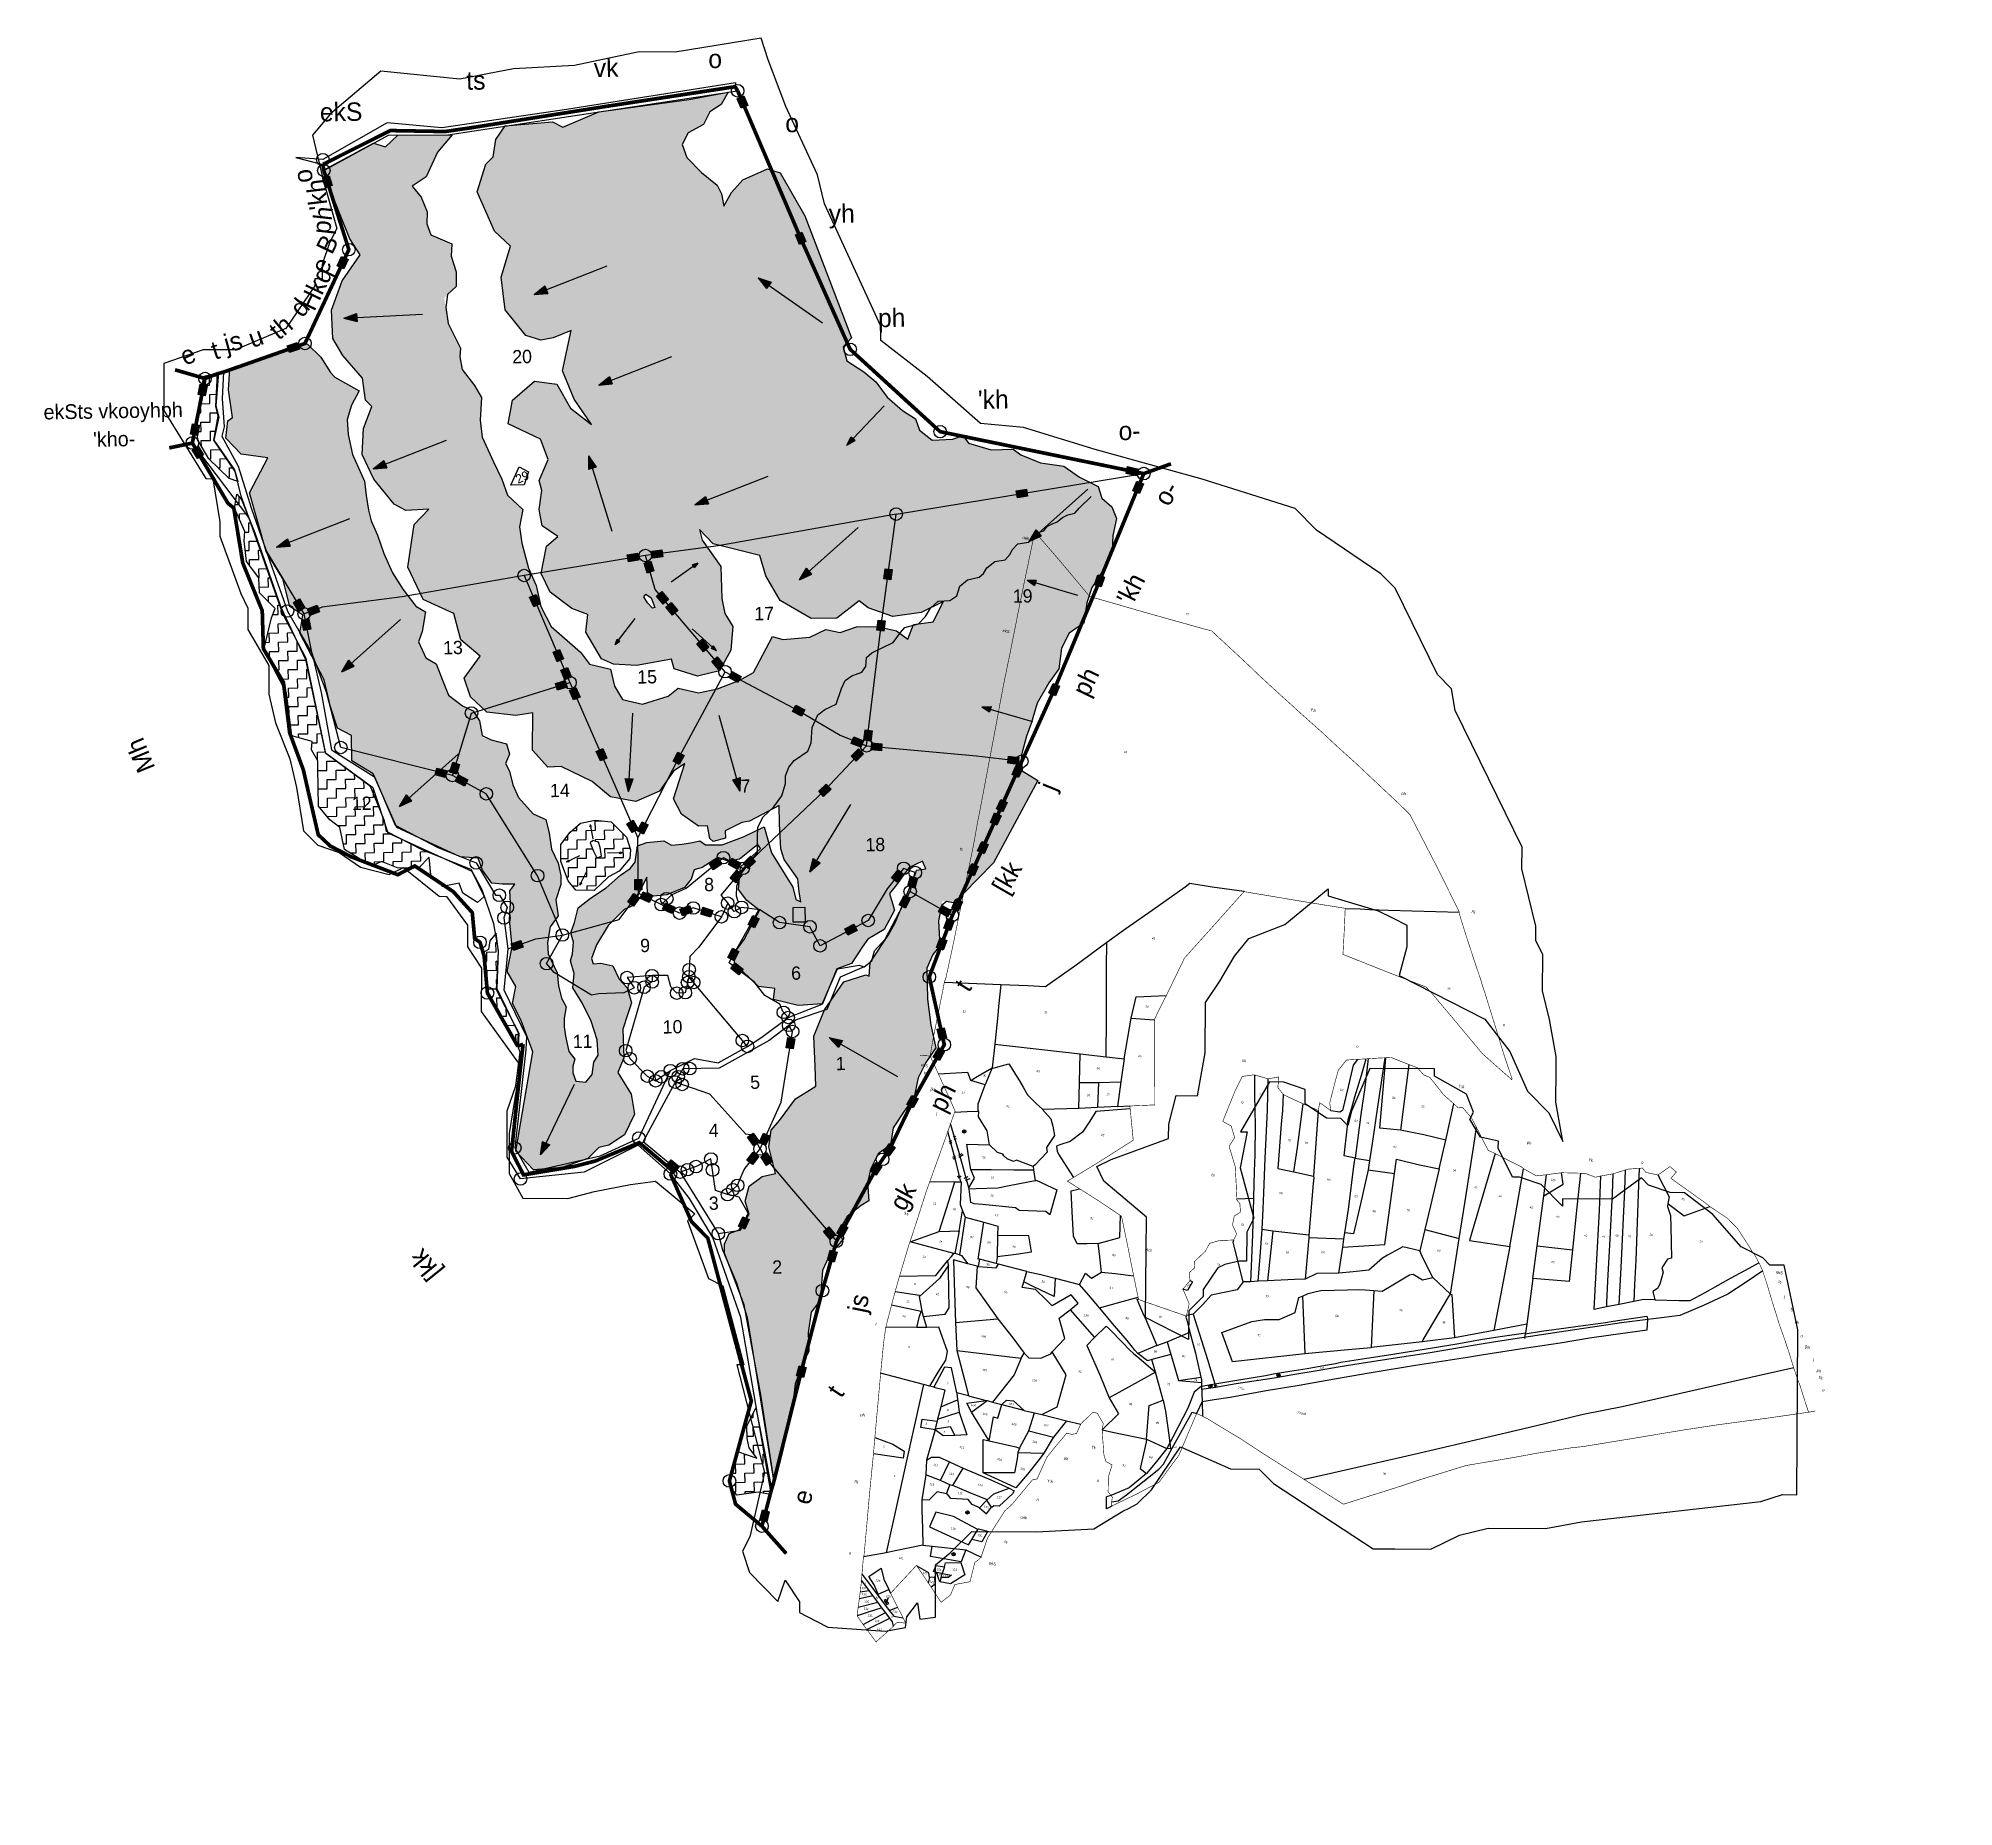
# Model space of a CAD drawing. Header units: metres. Extents: x 101 to 289482, y 35 to 2025005.
# Drawn here: x 286491 to 289482, y 2022244 to 2025005 of the extents above.
import ezdxf
from ezdxf.enums import TextEntityAlignment as Align

# ---------------------------------------------------------------- set-up
doc = ezdxf.new("R2010")
doc.units = ezdxf.units.M
doc.header["$MEASUREMENT"] = 0
doc.linetypes.add('DASHDOT', pattern=[1, 0.5, -0.25, 0, -0.25])
doc.linetypes.add('DIVIDE', pattern=[1.25, 0.5, -0.25, 0, -0.25, 0, -0.25])
for name, color, linetype in [('LINE_WATER', 4, 'Continuous'), ('OFF', 1, 'Continuous'), ('OTHERS', 1, 'Continuous'), ('POLY_HATCH', 12, 'Continuous'), ('POLY_PARCEL', 6, 'Continuous'), ('POLY_ROAD', 30, 'Continuous'), ('POLY_WATER', 4, 'Continuous'), ('SYM_ARROW', 1, 'Continuous'), ('SYM_LOGO', 1, 'Continuous'), ('SYM_STONE', 1, 'Continuous'), ('TEXT_MAPIN', 7, 'Continuous'), ('TEXT_MAPOUT', 7, 'Continuous'), ('TEXT_PARCEL', 7, 'Continuous'), ('V_BOUND_LINE', 7, 'Continuous'), ('V_BOUND_STREAM_LINE', 7, 'DASHDOT'), ('V_DIVIDE_LINE', 7, 'DIVIDE'), ('VILLAGE BOUNDRY', 5, 'Continuous')]:
    doc.layers.add(name, color=color, linetype=linetype)
doc.styles.get("Standard").update_dxf_attribs({"font": 'arial.ttf'})
doc.styles.add('TEXT_MAP', font='KRDEV050.TTF')
doc.dimstyles.get("Standard").update_dxf_attribs({"dimtxt": 0.18, "dimasz": 0.18, "dimexe": 0.18, "dimexo": 0.0625, "dimgap": 0.09, "dimtad": 0, "dimtih": 1, "dimtoh": 1, "dimdec": 4, "dimzin": 0, "dimdsep": 46, "dimtxsty": 'Standard', "dimcen": 0.09, "dimadec": 0, "dimazin": 0, "dimtfac": 1, "dimtdec": 4, "dimtofl": 0, "dimtmove": 0, "dimatfit": 3, "dimfxl": 0, "dimtolj": 1, "dimtzin": 0, "dimarcsym": 0})
pattern_1 = [(0, (0, 0), (1.25, 1.25), [1.25, -1.25]), (90, (1.25, 0), (-1.25, 1.25), [1.25, -1.25])]

# ---------------------------------------------------------------- blocks, each defined once
blk = doc.blocks.new('DETAIL')
for points in [[(-1.4, 0), (1.4, 0)], [(0, 1.4), (0, -1.4)]]:
    blk.add_lwpolyline(points)
blk.add_circle((0, 0), 1.4)
blk = doc.blocks.new('STONESQUAREFILLED')
blk.add_hatch(color=256).paths.add_polyline_path([(0.7, -0.48), (0.7, 0.48), (-0.7, 0.48), (-0.7, -0.48)])
blk.add_lwpolyline([(-0.7, 0.48), (0.7, 0.48), (0.7, -0.48), (-0.7, -0.48)], close=True)
blk = doc.blocks.new('STONE')
blk.add_circle((0, 0), 0.851)
blk = doc.blocks.new('ARROWASPECT')
h = blk.add_hatch(color=256)
h.paths.add_polyline_path([(2.85, -2.85), (3.72, -1.98), (0, 0)])
h.paths.add_polyline_path([(0, 0), (1.98, -3.72), (2.85, -2.85)])
for points in [[(0, 0), (17.15, -17.15)], [(0, 0), (1.98, -3.72)], [(0, 0), (3.72, -1.98)], [(3.72, -1.98), (1.98, -3.72)]]:
    blk.add_lwpolyline(points)
blk = doc.blocks.new('R')
at = {"layer": 'POLY_HATCH'}
h = blk.add_hatch(dxfattribs=at)
h.set_pattern_fill('ZIGZAG', color=256, scale=10, style=0)
h.set_pattern_definition(pattern_1)
h.paths.add_polyline_path([(72.22, 158.32), (69.38, 160.58), (67.59, 163.88), (64.57, 164.34), (61.56, 161.8), (60.92, 158.61), (65.27, 156.47), (66.27, 153.66), (64.99, 150.87), (65.34, 149.48), (64.93, 146.94), (65.28, 144.68), (67.37, 143.23), (65.8, 141.95), (65.05, 138.25), (66.21, 135.7), (69.11, 133.44), (71.25, 132.57), (70.96, 130.19), (72.99, 126.54), (74.61, 125.79), (77.74, 125.56), (82.5, 126.31), (82.85, 124.98), (85.98, 123.94), (88.99, 124.63), (90.55, 127.41), (90.9, 130.6), (89.86, 132.39), (89.45, 134.42), (89.4, 138.77), (86.96, 142.36), (86.61, 143.81), (88.41, 141.84), (94.74, 140.15), (95.5, 137.37), (97.35, 134.01), (101.53, 131.52), (105, 131.46), (108.08, 133.78), (109.29, 132.79), (112.6, 131.58), (116.48, 132.04), (119.5, 133.49), (118.05, 130.76), (115.38, 130.42), (114.57, 128.45), (113.06, 129.61), (110.51, 130.24), (107.67, 130.24), (105.41, 129.55), (103.5, 129.95), (101.29, 128.97), (97.64, 128.74), (96.25, 129.14), (93.58, 124.33), (91.7, 123.29), (88.68, 122.19), (86.07, 121.67), (83.35, 122.36), (81.96, 121.32), (78.48, 120.28), (75.75, 120.97), (74.71, 122.77), (74.19, 125.09), (71.35, 125.84), (70.19, 127.46), (66.25, 131.05), (64.91, 133.78), (64.34, 136.61), (63.35, 138.99), (62.48, 142.41), (62.19, 144.61), (62.7, 146.97), (60.67, 148.94), (59.92, 151.14), (58.82, 153.51), (57.37, 156.87), (57.14, 159.19), (57.37, 162.26), (56.44, 163.88), (54.82, 166.08), (54.53, 167.82), (54.63, 168.96), (53.01, 172.37), (52.55, 175.81), (54.17, 177.36), (54.23, 179.33), (53.59, 181.47), (53.71, 183.15), (50.87, 184.42), (50.34, 185.93), (50.45, 187.53), (49.64, 189.56), (48.48, 191.06), (50.4, 192.28), (51.96, 195.58), (53.99, 197.9), (46.63, 198.02), (44.95, 196.45), (43.32, 196.97), (36.37, 193.38), (38.56, 187.55), (39.9, 184.07), (41.23, 181.87), (38.74, 178.39), (37.23, 174.45), (37.34, 170.57), (38.68, 168.26), (41.29, 165.15), (41.64, 162.13), (42.45, 161.26), (41.29, 158.31), (41.06, 154.78), (42.57, 151.42), (45.29, 148), (46.82, 147.11), (49.95, 147.22), (47.92, 145.19), (46.99, 139.4), (48.96, 135), (53.08, 133.03), (54, 129.44), (56.56, 127.18), (54.36, 124.24), (55.17, 121.69), (57.32, 119.55), (61.26, 119.03), (63.58, 119.37), (63.46, 114.33), (65.49, 111.96), (67.29, 112.02), (71.46, 109.93), (73.89, 107.79), (77.31, 107.09), (80.54, 108.47), (82.51, 111.13), (84.08, 112.12), (82.45, 107.37), (83.5, 105.28), (85.76, 103.6), (86.98, 103.66), (87.27, 101.92), (87.73, 101.51), (89.41, 101.92), (89.35, 102.91), (91.67, 104.01), (92.71, 104.18), (96.77, 106.21), (96.77, 103.72), (96.89, 100.36), (97.29, 98.91), (99.09, 96.24), (99.26, 94.45), (99.44, 93.11), (98.8, 93.46), (98.4, 95.14), (95.61, 99.83), (94.67, 103.38), (91.95, 102.11), (88.93, 101.01), (86.67, 101.07), (85.9, 101.63), (84.91, 101.4), (83.52, 101.22), (82.07, 101.11), (81.03, 101.69), (78.71, 101.51), (77.43, 101.11), (77.09, 98.9), (76.39, 98.04), (75.06, 97.17), (73.09, 95.49), (70.94, 94.1), (69.26, 92.82), (68.74, 90.85), (68.22, 89.46), (68.56, 88.19), (68.39, 86.62), (68.1, 85.66), (68.57, 83.92), (68.34, 82.01), (69.61, 79.86), (70.77, 77.43), (71.52, 74.88), (71.64, 72.79), (71, 71.87), (70.77, 70.19), (69.9, 69.2), (68.51, 69.32), (68.02, 70.95), (68.45, 72.33), (67.64, 73.37), (67.05, 76.42), (67.11, 77.92), (67.4, 79.43), (66.77, 80.64), (66.42, 82.32), (66.24, 84.06), (65.09, 86.67), (65.03, 88.18), (65.43, 90.32), (66.53, 91.77), (66.24, 93.97), (66.94, 96.05), (67, 97.25), (66.65, 98.93), (65.78, 100.84), (65.49, 103.04), (65.08, 104.89), (63.4, 105.7), (61.43, 107.91), (60.68, 109.68), (60.27, 111.54), (59.75, 112.58), (60.32, 113.84), (59.91, 115.23), (56.72, 116.14), (56.32, 118.41), (55.51, 119.8), (54.06, 120.5), (52.2, 121.95), (51.39, 124.03), (50.58, 126.23), (49.19, 127.1), (48.26, 129.25), (48.78, 130.64), (49.25, 133.3), (47.97, 134.11), (46.23, 136.43), (44.9, 138.69), (43.74, 141.34), (42.92, 143.83), (42.11, 145.8), (41.76, 147.25), (41.47, 149.22), (41.3, 151.19), (39.74, 154.84), (39.21, 157.56), (39.09, 159.56), (39.73, 161.53), (40.77, 163.45), (37.23, 165.53), (35.67, 168.08), (33.87, 169.93), (23.32, 166.77), (23.08, 163.87), (23.55, 160.11), (22.91, 159.7), (22.62, 157.33), (24.65, 155.12), (28.24, 154.55), (25.69, 149.85), (27.78, 141.86), (29.99, 138.12), (30.86, 134.36), (32.6, 133.14), (32.19, 130.71), (35.38, 124.33), (36.14, 120.65), (37.07, 117.75), (38.93, 116.71), (38.93, 113.29), (41.77, 111.5), (44.84, 104.14), (53.36, 100.03), (55.81, 99.82), (56.39, 98.14), (57.61, 96.4), (59.05, 96.23), (60.74, 96.17), (60.04, 95.3), (60.1, 93.62), (59.92, 91.42), (60.21, 87.71), (59.46, 84.35), (60.62, 82.32), (60.11, 80.03), (61.27, 77.71), (62.78, 73.43), (60.23, 59.99), (62.6, 57.44), (66.49, 57.67), (69.96, 58.83), (71.47, 60.28), (72.86, 60.57), (75.01, 61.96), (76.4, 64.74), (75.99, 67.46), (74.25, 70.41), (75.07, 72.38), (75.01, 76.27), (75.76, 78.35), (76.27, 79.84), (75.7, 81.86), (74.65, 83.08), (73.84, 84.88), (72.22, 85.28), (71.17, 85.22), (70.94, 85.92), (71.64, 87.77), (73.26, 90.38), (75.49, 92.49), (76.77, 93.01), (77.64, 94.98), (78.62, 96.83), (78.68, 94.69), (79.49, 94.22), (81.29, 94.4), (83.73, 95.32), (84.65, 96.43), (85.06, 97.7), (86.16, 97.99), (88.3, 99.32), (89.7, 98.8), (91.26, 99.03), (93.75, 101), (94.1, 100.42), (91.38, 97.99), (91.03, 94.92), (92.13, 93.41), (93.76, 92.15), (90.28, 86.25), (90.34, 84.91), (93.53, 81.73), (95.73, 81.44), (95.5, 79.93), (98.86, 79.06), (102.16, 79.24), (104.19, 83.93), (106.16, 84.62), (108.39, 87.87), (110.7, 89.17), (112.15, 91.78), (111.51, 94.04), (112.49, 95.2), (114.09, 97.45), (116.03, 98.32), (116.49, 97.28), (115.26, 97.11), (112.2, 90.04), (111.26, 88.44), (108.71, 84.73), (108.54, 82.88), (108.08, 83.05), (105.12, 82.18), (102.4, 78.41), (100.89, 74.88), (101, 70.77), (101.05, 68.09), (98.27, 66.41), (96.06, 63.51), (94.91, 62.24), (94.56, 59.98), (95.37, 56.33), (93.57, 55.98), (91.78, 54.7), (91.2, 52.68), (91.72, 50.88), (90.33, 48.8), (88.94, 48.34), (88.3, 46.9), (88.29, 45.68), (90.82, 38.64), (92.87, 26.4), (94.48, 14.58), (95.85, 19.59), (97.07, 24.1), (97.53, 27.81), (98.63, 30.53), (99.5, 32.18), (99.44, 34.68), (99.9, 37.46), (100.95, 38.79), (101.24, 40.12), (101.53, 43.08), (102.51, 45.16), (104.43, 47.33), (104.31, 49.19), (105.01, 50.35), (107.96, 52.58), (107.85, 54.92), (108.31, 56.78), (109.36, 58.75), (111.05, 59.98), (111.46, 62.24), (113.08, 64.62), (114.3, 66.18), (114.93, 68.96), (116.03, 71.05), (117.43, 73.02), (116.79, 76.09), (116.38, 79.62), (116.39, 83.82), (117.21, 85.68), (118.19, 86.83), (118.07, 90.19), (118.68, 92.91), (120.1, 92.63), (121.55, 93.84), (125.67, 97.96), (131.87, 109), (129.78, 110.33), (129.72, 112.53), (130.47, 115.02), (131.11, 116.76), (131.98, 119.49), (133.62, 122.19), (135.01, 124.1), (135.42, 126.88), (136.46, 128.91), (138.5, 130.26), (138.96, 132.96), (139.65, 135.05), (141.45, 137.71), (142.49, 139.89), (142.61, 142.03), (143.19, 144.35), (142.55, 145.92), (141.22, 147.13), (140.75, 148.7), (138.26, 150.03), (136.17, 151.54), (133.01, 152.07), (130.34, 153.17), (129.3, 153.98), (126.34, 153.92), (123.27, 154.9), (122.52, 155.95), (121.18, 155.48), (118.34, 155.37), (116.66, 156.76), (116.14, 158.32), (114.4, 159.48), (112.37, 161.33), (110.87, 163.42), (109.24, 164.81), (106.98, 166.32), (106.52, 168.23), (107.68, 169.45), (101.64, 186.12), (98.4, 191.97), (96.66, 192.57), (93.29, 191.12), (91.73, 189.44), (90.68, 187.58), (90.4, 189.26), (89.82, 190.48), (87.73, 192.22), (85.76, 194.3), (85.18, 196.04), (85.99, 197.61), (88.13, 198.71), (89, 200.44), (90.57, 201.37), (91.55, 203.05), (86.24, 202.13), (73.95, 200.68), (69.03, 198.71), (67.63, 199.46), (61.2, 199), (59.92, 197.2), (59.52, 194.83), (58.48, 193.84), (57.26, 190.13), (59.52, 184.75), (61.66, 182.68), (60.33, 178.51), (60.79, 174.05), (63.52, 170.52), (65.56, 169.85), (67.24, 170.14), (69.67, 171.12), (68.4, 165.68), (69.91, 161.8)])
h.paths.add_polyline_path([(79.19, 135.17), (79.88, 134.7), (80.35, 133.37), (80.06, 133.26), (79.36, 134.01), (78.9, 134.82)], flags=16)
h = blk.add_hatch(dxfattribs=at)
h.set_pattern_fill('ZIGZAG', color=256, scale=10, style=0)
h.set_pattern_definition(pattern_1)
h.paths.add_polyline_path([(18.79, 157.11), (20.24, 154.56), (22.96, 151.84), (24.12, 151.44), (23.72, 153), (20.99, 157.11), (21.69, 160.18), (21.34, 161.75), (21.74, 166.21), (19.77, 165.8), (18.67, 159.55)])
h = blk.add_hatch(dxfattribs=at)
h.set_pattern_fill('ZIGZAG', color=256, scale=10, style=0)
h.set_pattern_definition(pattern_1)
h.paths.add_polyline_path([(42.69, 99.59), (44.96, 98.65), (47.74, 98.65), (49.7, 100.54), (43.62, 103.44), (41.7, 109.64), (35.33, 114.5), (32.89, 127.12), (29.64, 134.3), (26.32, 144.42), (24.59, 148.99), (23.96, 149.72), (23.61, 147.81), (24.94, 144.62), (24.83, 143.35), (25.12, 140.57), (26.74, 138.31), (26.8, 136.28), (28.88, 134.13), (28.36, 132.86), (27.26, 128.53), (30.21, 122.68), (30.85, 116.83), (33.58, 116.02), (33.46, 114.86), (34.33, 113.36), (34.27, 112.37), (34.27, 107.21), (35.78, 105.36), (37.12, 104.29), (37.7, 101.27), (41.35, 98.96)])
h = blk.add_hatch(dxfattribs=at)
h.set_pattern_fill('ZIGZAG', color=256, scale=10, style=0)
h.set_pattern_definition(pattern_1)
h.paths.add_polyline_path([(73.43, 96.95), (74.88, 97.71), (76.39, 99.39), (76.5, 100.55), (75.98, 102.28), (73.95, 104.43), (71.75, 104.66), (69.78, 104.31), (68.33, 103.09), (67.05, 101.47), (67, 99.15), (67.98, 96.49), (68.97, 95.22), (71.46, 95.16)])
h.paths.add_polyline_path([(71.92, 99.56), (71.46, 100.49), (70.87, 102.1), (72.16, 101.7), (72.73, 99.85)], flags=16)
h = blk.add_hatch(dxfattribs=at)
h.set_pattern_fill('ZIGZAG', color=256, scale=10, style=0)
h.set_pattern_definition(pattern_1)
h.paths.add_polyline_path([(56.84, 81.21), (60.84, 74.14), (60.95, 75.94), (58, 81.91), (58.35, 87.06), (58.06, 89.61), (57.19, 88.57), (57.01, 87.41), (56.37, 87.06)])
h = blk.add_hatch(dxfattribs=at)
h.set_pattern_fill('ZIGZAG', color=256, scale=10, style=0)
h.set_pattern_definition(pattern_1)
h.paths.add_polyline_path([(92.19, 17.82), (89.55, 18.76), (88.42, 14.05), (89.36, 12.83), (92.28, 13.21), (93.88, 12.83), (94.13, 13.32), (93.29, 18.45), (92.16, 24.64), (90.89, 22.18), (90.89, 20.49), (91.15, 19.23)])
at = {"layer": 'LINE_WATER'}
blk.add_lwpolyline([(91.02, 93.16), (90.74, 94.04), (90.82, 95.4), (91.34, 96.96), (93.7, 99.92), (93.74, 101.92), (93.82, 103.32), (94.54, 104.72), (96.02, 106.04), (97.14, 107.51), (97.66, 109.19), (97.67, 110.22), (98.15, 111.42), (98.91, 112.3), (100.75, 113.54), (101.23, 114.66), (101.39, 116.74), (102.19, 118.42), (103.19, 119.14), (104.71, 119.82), (105.47, 121.94), (105.99, 123.02), (106.91, 123.62), (108.27, 124.1), (108.83, 124.85), (108.95, 126.09), (109.69, 126.68), (112.61, 128.04), (113.61, 129.39), (114.21, 130.07), (116.09, 130.51), (117.05, 131.51), (117.73, 132.63), (118.8, 133.55), (120.36, 133.59), (121.32, 134.23), (121.76, 135.51), (122.84, 136.39), (124.4, 136.71), (125, 137.19), (125.48, 137.95), (126.56, 138.79), (127.96, 138.99), (128.68, 139.75), (128.96, 140.31), (129.71, 141.13), (131.23, 141.33), (131.95, 142.49), (133.27, 142.81), (133.79, 143.45), (134.27, 143.69), (135.11, 144.01), (135.87, 144.61), (136.59, 144.93), (137.51, 145.17), (138.11, 145.81), (139.79, 147.37)], dxfattribs=at)
at = {"layer": 'OFF'}
for points in [[(92.53, 204.29), (92.48, 203.77)], [(32.74, 195.23), (36.41, 194.21)]]:
    blk.add_lwpolyline(points, dxfattribs=at)
at = {"layer": 'POLY_HATCH'}
for points in [[(65.56, 169.85), (63.52, 170.52), (60.79, 174.05), (60.33, 178.51), (61.66, 182.68), (59.52, 184.75), (57.26, 190.13), (58.48, 193.84), (59.52, 194.83), (59.92, 197.2), (61.2, 199), (67.63, 199.46), (69.03, 198.71), (73.95, 200.68), (86.24, 202.13), (91.55, 203.05), (90.57, 201.37), (89, 200.44), (88.13, 198.71), (85.99, 197.61), (85.18, 196.04), (85.76, 194.3), (87.73, 192.22), (89.82, 190.48), (90.4, 189.26), (90.68, 187.58), (91.73, 189.44), (93.29, 191.12), (96.66, 192.57), (98.4, 191.97), (101.64, 186.12), (107.68, 169.45), (106.52, 168.23), (106.98, 166.32), (109.24, 164.81), (110.87, 163.42), (112.37, 161.33), (114.4, 159.48), (116.14, 158.32), (116.66, 156.76), (118.34, 155.37), (121.18, 155.48), (122.52, 155.95), (123.27, 154.9), (126.34, 153.92), (129.3, 153.98), (130.34, 153.17), (133.01, 152.07), (136.17, 151.54), (138.26, 150.03), (140.75, 148.7), (141.22, 147.13), (142.55, 145.92), (143.19, 144.35), (142.61, 142.03), (142.49, 139.89), (141.45, 137.71), (139.65, 135.05), (138.96, 132.96), (138.49, 130.24), (137.51, 129.6), (136.46, 128.91), (135.42, 126.88), (135.01, 124.1), (133.62, 122.19), (131.98, 119.49), (131.11, 116.76), (130.47, 115.02), (129.72, 112.53), (129.78, 110.33), (131.87, 109), (125.67, 97.96), (121.55, 93.84), (120.1, 92.63), (119.23, 92.8), (118.54, 92.28), (118.07, 90.19), (118.19, 86.83), (117.21, 85.68), (116.39, 83.82), (116.38, 79.62), (116.79, 76.09), (117.43, 73.02), (116.03, 71.05), (114.93, 68.96), (114.3, 66.18), (113.08, 64.62), (111.46, 62.24), (111.05, 59.98), (109.36, 58.75), (108.31, 56.78), (107.85, 54.92), (107.97, 52.43), (106.92, 51.79), (105.01, 50.35), (104.31, 49.19), (104.43, 47.33), (102.51, 45.16), (101.53, 43.08), (101.24, 40.12), (100.95, 38.79), (99.9, 37.46), (99.44, 34.68), (99.5, 32.18), (98.63, 30.53), (97.53, 27.81), (97.07, 24.1), (95.85, 19.59), (94.48, 14.58)], [(71.46, 109.93), (67.29, 112.02), (65.49, 111.96), (63.46, 114.33), (63.58, 119.37), (61.26, 119.03), (57.32, 119.55), (55.17, 121.69), (54.36, 124.24), (56.56, 127.18), (54, 129.44), (53.08, 133.03), (48.96, 135), (46.99, 139.4), (47.92, 145.19), (49.95, 147.22), (46.82, 147.11), (45.29, 148), (42.57, 151.42), (41.06, 154.78), (41.29, 158.31), (42.45, 161.26), (41.64, 162.13), (41.29, 165.15), (38.68, 168.26), (37.34, 170.57), (37.23, 174.45), (38.74, 178.39), (41.23, 181.87), (39.9, 184.07), (38.56, 187.55), (36.37, 193.38), (43.32, 196.97), (44.95, 196.45), (46.63, 198.02), (53.99, 197.9), (51.96, 195.58), (50.4, 192.28), (48.48, 191.06), (49.64, 189.56), (50.45, 187.53), (50.34, 185.93), (50.87, 184.42), (53.71, 183.15), (53.59, 181.47), (54.23, 179.33), (54.17, 177.36), (53.01, 176.26), (52.72, 174.52), (53.01, 172.37), (54.63, 168.96), (54.53, 167.82), (54.82, 166.08), (56.44, 163.88), (57.37, 162.26), (57.14, 159.19), (57.37, 156.87), (58.82, 153.51), (59.92, 151.14), (60.67, 148.94), (62.7, 146.97), (62.19, 144.61), (62.48, 142.41), (63.35, 138.99), (64.34, 136.61), (64.91, 133.78), (66.25, 131.05), (70.19, 127.46), (71.35, 125.84), (74.19, 125.09), (74.71, 122.77), (75.75, 120.97), (78.48, 120.28), (81.96, 121.32), (83.35, 122.36), (86.07, 121.67), (88.68, 122.19), (91.7, 123.29), (93.58, 124.33), (96.25, 129.14), (97.64, 128.74), (101.29, 128.97), (103.5, 129.95), (105.41, 129.55), (107.67, 130.24), (110.51, 130.24), (113.06, 129.61), (114.57, 128.45), (115.38, 130.42), (118.05, 130.76), (119.5, 133.49), (116.48, 132.04), (112.6, 131.58), (109.29, 132.79), (108.08, 133.78), (105, 131.46), (101.53, 131.52), (97.35, 134.01), (95.5, 137.37), (94.74, 140.15), (88.41, 141.84), (86.61, 143.81), (86.96, 142.36), (89.4, 138.77), (89.45, 134.42), (89.86, 132.39), (90.9, 130.6), (90.55, 127.41), (88.99, 124.63), (85.98, 123.94), (82.85, 124.98), (82.5, 126.31), (77.74, 125.56), (74.61, 125.79), (72.99, 126.54), (70.96, 130.19), (71.25, 132.57), (69.11, 133.44), (66.21, 135.7), (65.05, 138.25), (65.8, 141.95), (67.37, 143.23), (65.28, 144.68), (64.93, 146.94), (65.34, 149.48), (64.99, 150.87), (66.27, 153.66), (65.27, 156.47), (60.92, 158.61), (61.56, 161.8), (64.57, 164.34), (67.59, 163.88), (69.38, 160.58), (72.22, 158.32), (69.91, 161.8), (68.4, 165.68), (69.67, 171.12), (67.24, 170.14), (65.56, 169.85)], [(94.48, 14.58), (92.87, 26.4), (90.82, 38.64), (88.29, 45.68), (88.3, 46.9), (88.94, 48.34), (90.33, 48.8), (91.72, 50.88), (91.2, 52.68), (91.78, 54.7), (93.57, 55.98), (95.37, 56.33), (94.56, 59.98), (94.91, 62.24), (96.06, 63.51), (98.27, 66.41), (101.05, 68.09), (101, 70.77), (100.89, 74.88), (102.4, 78.41), (105.12, 82.18), (108.08, 83.05), (108.54, 82.88), (108.71, 84.73), (111.26, 88.44), (112.2, 90.04), (115.1, 96.76), (115.22, 97.11), (116.49, 97.28), (116.03, 98.32), (114.23, 97.51), (113.48, 96.59), (112.49, 95.2), (111.51, 94.04), (112.15, 91.78), (110.7, 89.17), (108.44, 87.9), (107.67, 86.82), (106.16, 84.62), (104.19, 83.93), (102.16, 79.24), (98.86, 79.06), (95.5, 79.93), (95.73, 81.44), (93.53, 81.73), (90.34, 84.91), (90.28, 86.25), (93.76, 92.15), (92.13, 93.41), (91.03, 94.92), (91.38, 97.99), (94.1, 100.42), (93.75, 101), (91.26, 99.03), (89.7, 98.8), (88.3, 99.32), (86.16, 97.99), (85.06, 97.7), (84.65, 96.43), (83.73, 95.32), (81.29, 94.4), (79.49, 94.22), (78.68, 94.69), (78.62, 96.83), (77.64, 94.98), (76.77, 93.01), (75.49, 92.49), (73.26, 90.38), (71.64, 87.77), (70.94, 85.92), (71.17, 85.22), (72.22, 85.28), (73.84, 84.88), (74.65, 83.08), (75.7, 81.86), (76.27, 79.84), (75.76, 78.35), (75.01, 76.27), (75.07, 72.38), (74.25, 70.41), (75.99, 67.46), (76.4, 64.74), (75.01, 61.96), (72.86, 60.57), (71.47, 60.28), (69.96, 58.83), (66.49, 57.67), (62.6, 57.44), (60.23, 59.99), (62.78, 73.43), (61.27, 77.71), (60.11, 80.03), (60.62, 82.32), (59.46, 84.35), (60.21, 87.71), (59.92, 91.42), (60.1, 93.62), (60.04, 95.3), (60.74, 96.17), (59.05, 96.23), (57.61, 96.4), (56.39, 98.14), (55.81, 99.82), (53.36, 100.03), (44.84, 104.14), (41.77, 111.5), (38.93, 113.29), (38.93, 116.71), (37.07, 117.75), (36.14, 120.65), (35.38, 124.33), (32.19, 130.71), (32.6, 133.14), (30.86, 134.36), (29.99, 138.12), (27.78, 141.86), (25.69, 149.85), (28.24, 154.55), (24.65, 155.12), (22.62, 157.33), (22.91, 159.7), (23.55, 160.11), (23.08, 163.87), (23.32, 166.77), (33.87, 169.93), (35.67, 168.08), (36.94, 166), (37.52, 165.36), (40.77, 163.45), (39.73, 161.53), (39.09, 159.56), (39.21, 157.56), (39.74, 154.84), (41.3, 151.19), (41.47, 149.22), (41.76, 147.25), (42.11, 145.8), (42.92, 143.83), (43.74, 141.34), (44.9, 138.69), (46.23, 136.43), (47.97, 134.11), (49.25, 133.3), (48.78, 130.64), (48.26, 129.25), (49.19, 127.1), (50.58, 126.23), (51.39, 124.03), (52.2, 121.95), (54.06, 120.5), (55.51, 119.8), (56.32, 118.41), (56.67, 116.44), (57.88, 115.81), (59.91, 115.23), (60.32, 113.84), (59.75, 112.58), (60.27, 111.54), (60.68, 109.68), (61.43, 107.91), (63.4, 105.7), (65.08, 104.89), (65.49, 103.04), (65.78, 100.84), (66.65, 98.93), (67, 97.25), (66.94, 96.05), (66.24, 93.97), (66.53, 91.77), (65.43, 90.32), (65.03, 88.18), (65.09, 86.67), (66.24, 84.06), (66.42, 82.32), (66.77, 80.64), (67.4, 79.43), (67.11, 77.92), (67.06, 76.73), (67.24, 75.46), (67.64, 73.37), (68.45, 72.33), (68.16, 71.4), (68.16, 70.48), (68.51, 69.32), (69.9, 69.2), (70.77, 70.19), (71, 71.87), (71.64, 72.79), (71.52, 74.88), (70.77, 77.43), (69.61, 79.86), (68.34, 82.01), (68.57, 83.92), (68.1, 85.66), (68.39, 86.62), (68.56, 88.19), (68.22, 89.46), (68.74, 90.85), (69.26, 92.82), (70.94, 94.1), (73.09, 95.49), (75.06, 97.17), (76.39, 98.04), (77.09, 98.9), (77.43, 101.11), (78.71, 101.51), (81.03, 101.69), (82.07, 101.11), (83.52, 101.22), (84.91, 101.4), (85.9, 101.63), (86.67, 101.07), (88.93, 101.01), (91.95, 102.11), (94.67, 103.38), (95.61, 99.83), (98.4, 95.14), (98.8, 93.46), (99.44, 93.11), (99.26, 94.45), (99.09, 96.24), (97.29, 98.91), (96.89, 100.36), (96.77, 103.72), (96.77, 106.21), (92.71, 104.18), (91.67, 104.01), (89.35, 102.91), (89.41, 101.92), (87.73, 101.51), (87.27, 101.92), (86.98, 103.66), (85.76, 103.6), (83.5, 105.28), (82.45, 107.37), (84.08, 112.12), (82.51, 111.13), (80.54, 108.47), (77.31, 107.09), (73.89, 107.79), (71.46, 109.93)], [(19.77, 165.8), (21.74, 166.21), (21.34, 161.75), (21.69, 160.18), (20.99, 157.11), (23.72, 153), (24.12, 151.44), (22.96, 151.84), (20.24, 154.56), (18.79, 157.11), (18.67, 159.55), (19.77, 165.8)], [(56.55, 94.59), (55.62, 93.78), (53.65, 95.11), (53.19, 96.45), (50.93, 96.04), (49.36, 97.66), (49.19, 100.04), (47.74, 98.65), (44.96, 98.65), (42.69, 99.59), (41.35, 98.96), (37.7, 101.27), (37.12, 104.29), (35.78, 105.36), (34.27, 107.21), (34.27, 112.37), (34.33, 113.36), (33.46, 114.86), (33.58, 116.02), (30.85, 116.83), (30.21, 122.68), (27.26, 128.53), (28.36, 132.86), (28.88, 134.13), (26.8, 136.28), (26.74, 138.31), (25.12, 140.57), (24.83, 143.35), (24.94, 144.62), (23.61, 147.81), (23.96, 149.72), (24.59, 148.99), (26.32, 144.42), (29.64, 134.3), (32.89, 127.12), (35.33, 114.5), (41.7, 109.64), (43.62, 103.44), (54.92, 98.05), (56.55, 94.59)], [(78.9, 134.82), (79.19, 135.17), (79.88, 134.7), (80.35, 133.37), (80.06, 133.26), (79.36, 134.01), (78.9, 134.82)], [(69.78, 104.31), (71.75, 104.66), (73.95, 104.43), (75.98, 102.28), (76.5, 100.55), (76.39, 99.39), (74.88, 97.71), (73.43, 96.95), (71.46, 95.16), (68.97, 95.22), (67.98, 96.49), (67, 99.15), (67.05, 101.47), (68.33, 103.09), (69.78, 104.31)], [(72.16, 101.7), (71.4, 101.94), (71.05, 101.59), (71.46, 100.49), (71.92, 99.56), (72.56, 99.79), (72.39, 100.95), (72.16, 101.7)], [(60.84, 74.14), (60.95, 75.94), (58, 81.91), (58.35, 87.06), (58.06, 89.61), (57.19, 88.57), (57.01, 87.41), (56.37, 87.06), (56.84, 81.21), (60.84, 74.14)], [(93.88, 12.83), (92.28, 13.21), (89.36, 12.83), (88.42, 14.05), (89.55, 18.76), (92.19, 17.82), (91.15, 19.23), (90.89, 20.49), (90.89, 22.18), (92.16, 24.64), (93.29, 18.45), (94.13, 13.32), (93.88, 12.83)]]:
    blk.add_lwpolyline(points, dxfattribs=at)
at = {"layer": 'POLY_PARCEL'}
for points in [[(25.54, 146.52), (18.05, 156.75)], [(61.12, 150.27), (62.3, 152.76), (63.57, 152.07), (62.95, 150.3), (61.12, 150.27)], [(113.3, 145.45), (146.97, 150.35)], [(113.3, 145.45), (89.08, 141.55), (79.2, 140.43)], [(108.75, 114.11), (110.99, 130.37), (113.3, 145.45)], [(32.81, 133.34), (27.78, 142.1)], [(79.2, 140.43), (62.73, 138.01)], [(89.73, 124.49), (80.46, 135.82), (79.2, 140.43)], [(62.73, 138.01), (46.13, 135.4), (35.28, 134.2), (32.81, 133.34)], [(62.73, 138.01), (68.67, 123.38)], [(33.79, 127.89), (32.81, 133.34)], [(52.51, 111.06), (37.46, 115.13), (35.65, 122.67), (33.79, 127.89)], [(52.51, 111.06), (55.25, 119.48), (68.67, 123.38)], [(68.67, 123.38), (77.49, 102.17)], [(77.49, 102.17), (83.39, 113.18), (89.73, 124.49)], [(89.73, 124.49), (99.62, 119.03), (105.18, 115.63), (108.75, 114.11)], [(108.75, 114.11), (102.98, 108.18), (94.13, 100.06), (91.72, 97.79)], [(108.75, 114.11), (123.62, 112.47), (129.76, 111.65)], [(67.05, 89.18), (63.83, 97.28), (57.07, 108.5), (52.51, 111.06)], [(77.46, 94.64), (77.49, 102.17)], [(80.53, 93.07), (82.03, 94.43), (83.95, 95.24), (89.07, 99.29), (91.72, 97.79)], [(91.72, 97.79), (88.63, 94.23), (89.54, 93.1)], [(114.31, 94.26), (115.04, 96.81), (113.48, 97.41), (111.2, 94.69), (108.55, 90.43), (101.96, 87.11), (100.64, 89.71), (96.52, 90.35), (93.88, 92.11)], [(67.05, 89.18), (74.77, 91.13), (77.46, 94.64)], [(80.53, 93.07), (77.46, 94.64)], [(107.91, 84.16), (108.95, 84.94), (109.35, 86.3), (110.79, 87.86), (114.31, 94.26)], [(114.31, 94.26), (119.97, 90.91)], [(88.66, 91.27), (84.87, 92.54), (82.99, 91.86), (80.53, 93.07)], [(88.66, 91.27), (85.54, 87.19), (84.26, 85.95), (84.1, 83.23)], [(89.54, 93.1), (88.66, 91.27)], [(93.88, 92.11), (91.42, 92.5), (90.42, 91.94), (89.54, 93.1)], [(97.46, 77.47), (96.74, 78.28), (96.39, 79.28), (94.34, 80.5), (92.93, 82.38), (89.59, 85.01), (90.18, 86.13), (91.7, 88.12), (93.88, 92.11)], [(59.62, 87.42), (63.46, 88.73), (67.05, 89.18)], [(79.12, 83.46), (75.72, 83.26), (76.68, 81.86), (75.24, 81.18), (71.8, 81.14), (70.84, 80.94), (65.84, 84.14), (64.84, 85.34), (67.05, 89.18)], [(79.12, 83.46), (79.11, 82.61), (78, 81.91), (75.36, 73.36), (75.94, 72.25), (78.23, 69.85), (79.34, 69.2), (81.37, 70.54)], [(84.1, 83.23), (83.58, 81.07), (82.42, 81.03), (81.62, 81.91), (81.26, 83.43), (79.12, 83.46)], [(91.89, 73.64), (90.94, 74.77), (84.1, 83.23)], [(93.34, 59.71), (93.99, 61.01), (96.31, 66.01), (98.03, 75.56), (97.53, 76.4)], [(93.34, 59.71), (92.39, 61.61), (91.47, 61.73), (86.67, 67.25), (81.98, 68.98)], [(88.82, 53.6), (87.22, 54.2), (86.66, 58.47), (84.62, 57.47), (82.47, 56.75)], [(88.82, 53.6), (90.22, 54.84), (91.14, 56.95), (93.34, 59.71)], [(93.34, 59.71), (93.95, 58.63), (97.51, 54.23)], [(87.48, 48.33), (90.5, 48.76), (91.58, 51.04), (90.38, 53.24), (88.82, 53.6)], [(97.51, 54.23), (103.48, 47.01)]]:
    blk.add_lwpolyline(points, dxfattribs=at)
at = {"layer": 'POLY_WATER'}
for points in [[(92.53, 204.29), (69.57, 201.08), (52.64, 198.9), (45.23, 199.68), (36.42, 194.86), (32.74, 195.23)], [(36.52, 193.38), (45.39, 198.02), (53.42, 197.92), (92.82, 203.21)], [(22.46, 166.3), (22.2, 162.74), (22.4, 158.88), (22.07, 157.62), (24.19, 153.53), (25.89, 147.81), (27.78, 142.1)], [(25.54, 146.52), (24.56, 149.44), (23.8, 152.78), (20.97, 157.08), (21.63, 160.32), (21.32, 161.7), (21.63, 166.09)], [(60.74, 74.2), (60.86, 75.96), (58.1, 82.03), (58.37, 87.22), (57.78, 90.88), (56.3, 95.5), (54.85, 98.29), (48.35, 101), (43.45, 103.65), (43.21, 105.1), (41.38, 109.79), (35.41, 114.33), (32.96, 127.29), (29.92, 133.38), (25.54, 146.52)], [(27.78, 142.1), (30.54, 133.75)], [(30.54, 133.75), (31.88, 131.38), (33.79, 127.89)], [(33.79, 127.89), (34.92, 122.63), (36.2, 114.84), (41.97, 111.05), (44.66, 104.47), (50.39, 101.34), (55.53, 99.16), (58.08, 94.72), (58.6, 94.72), (59.64, 93.06), (59.17, 91.63), (59.62, 87.42)], [(59.62, 87.42), (59.3, 84.53), (58.99, 81.91), (61.96, 75.5), (61.82, 73.71), (60.1, 60.45), (61.96, 57.1), (71.66, 59.17), (76.94, 61.48), (81.37, 70.54)], [(97.46, 77.47), (102.11, 79.2), (104.25, 83.95), (107.22, 84.4), (107.91, 84.16)], [(107.91, 84.16), (104.61, 82.83), (102.74, 78.47), (98.56, 77.13), (97.53, 76.4)], [(97.53, 76.4), (94.84, 74.37), (87.97, 70.75), (83.05, 70.77), (81.98, 68.98)], [(91.89, 73.64), (93.84, 74.85), (97.46, 77.47)], [(81.13, 56.54), (76.85, 60.51), (69.45, 57), (60.8, 56.21), (59.04, 59.18), (59.17, 65.49), (60.37, 68.86), (61.03, 73.41), (60.74, 74.2)], [(81.37, 70.54), (84.68, 72.12), (87.89, 71.5), (91.89, 73.64)], [(81.98, 68.98), (77.53, 60.98), (82.47, 56.75)], [(94, 13.23), (90.35, 36.93), (86.75, 47.82), (83.68, 53.16), (81.13, 56.54)], [(82.47, 56.75), (87.48, 48.33)], [(87.48, 48.33), (88.03, 46.12), (89.83, 41.64), (91.21, 36.88), (94.41, 14.52)]]:
    blk.add_lwpolyline(points, dxfattribs=at)
at = {"layer": 'SYM_LOGO'}
blk.add_lwpolyline([(98.39, 92.38), (99.99, 92.38), (99.99, 90.36), (98.39, 90.36)], close=True, dxfattribs=at)
at = {"layer": 'V_BOUND_LINE', "const_width": 0.5}
for points in [[(92.82, 203.21), (101.01, 183.07), (107.46, 167.89), (119.46, 156.52), (146.97, 150.35)], [(22.46, 166.3), (33.55, 169.98), (39.73, 182.6), (36.52, 193.38)], [(18.05, 156.75), (19.92, 165.47), (21.63, 166.09)], [(21.63, 166.09), (22.46, 166.3)], [(60.74, 74.2), (56.75, 81.5), (56.39, 86.53), (55.87, 88.39), (55.15, 88.91), (54.89, 92.43), (52.35, 95.33), (47.2, 98.89), (44.87, 97.75), (38.59, 100.29), (35.8, 101.79), (34.19, 103.35), (33.1, 108.47), (32.32, 112.2), (30.56, 117.23), (29.83, 124.1), (27.19, 128.71), (27.13, 133.84), (24.6, 140.37), (23.51, 147.84), (22.73, 148.51), (18.05, 156.75)], [(146.97, 150.35), (140.72, 135.9), (134.32, 121.29), (129.76, 111.65)], [(129.76, 111.65), (119.97, 90.91)], [(119.97, 90.91), (116.7, 82.63), (118.57, 73.41), (114.27, 66.06), (110.87, 59.3), (109.15, 56.95), (103.48, 47.01)], [(94, 13.23), (92.7, 8.57), (89.18, 11.62), (88.4, 14.78), (91.56, 25.58), (86.05, 47.74), (83.88, 50.02), (81.13, 56.54)], [(103.48, 47.01), (101.46, 40.35), (98.3, 29.06), (94.41, 14.52)], [(94.41, 14.52), (94, 13.23)]]:
    blk.add_lwpolyline(points, dxfattribs=at)
at = {"layer": 'V_BOUND_STREAM_LINE', "ltscale": 10, "const_width": 0.5, "flags": 128}
for points in [[(36.41, 194.21), (45.65, 198.64), (53.06, 198.38), (56.74, 198.85), (74.83, 201.39), (92.48, 203.77)], [(92.48, 203.77), (92.82, 203.21)], [(36.52, 193.38), (36.41, 194.21)], [(81.13, 56.54), (81.55, 56.86), (76.99, 60.85), (70.98, 58.47), (68.2, 57.8), (61.21, 56.76), (59.65, 59.97), (60.74, 68.83), (61.47, 74.48)], [(61.47, 74.48), (60.74, 74.2)]]:
    blk.add_lwpolyline(points, dxfattribs=at)
at = {"layer": 'V_DIVIDE_LINE', "ltscale": 10, "const_width": 0.5, "flags": 128}
for points in [[(19.92, 165.47), (15.88, 166.72)], [(18.05, 156.75), (14.91, 156.15)], [(146.97, 150.35), (150.69, 151.61)], [(92.7, 8.57), (95.93, 4.8)]]:
    blk.add_lwpolyline(points, dxfattribs=at)
at = {"layer": 'SYM_ARROW'}
for p, xscale, yscale, zscale, rotation in [((64.73, 176.09), 0.4397076561305578, 0.4397076561305578, 0.4397076561305578, 65.3776544514536), ((38.88, 173.3), 0.4397076561305693, 0.4397076561305693, 0.4397076561305693, 46.95301138657388), ((95.14, 177.8), 0.4397076561305693, 0.4397076561305693, 0.4397076561305693, 9.078060214679263), ((73.28, 163.65), 0.4397076561305693, 0.4397076561305693, 0.4397076561305693, 65.37765445145334), ((42.51, 152.81), 0.4397076561305578, 0.4397076561305578, 0.4397076561305578, 65.3776544514536), ((106.79, 154.9), 0.3025939045339026, 0.3025939045339026, 0.3025939045339026, 90.4838738526063), ((71.72, 154.07), 0.4397076561305693, 0.4397076561305693, 0.4397076561305693, 331.2145876356201), ((86.03, 147.18), 0.4397076561305693, 0.4397076561305693, 0.4397076561305693, 65.37765445145334), ((29.23, 142.42), 0.4397076561305578, 0.4397076561305578, 0.4397076561305578, 65.3776544514536), ((131.28, 141.42), 0.4397076561305693, 0.4397076561305693, 0.4397076561305693, 85.75530890290696), ((100.03, 136.76), 0.4397076561305693, 0.4397076561305693, 0.4397076561305693, 85.75530890290696), ((86.29, 139.27), 0.1834304937103997, 0.1834304937103997, 0.1834304937103997, 259.4228204368472), ((130.89, 136.16), 0.2939039172136868, 0.2939039172136868, 0.2939039172136868, 27.66514554891146), ((37.78, 125.37), 0.4397076561305693, 0.4397076561305693, 0.4397076561305693, 85.75530890290706), ((74.9, 128.43), 0.1834304937103997, 0.1834304937103997, 0.1834304937103997, 96.51925449286564), ((88.62, 127.34), 0.1834304937103997, 0.1834304937103997, 0.1834304937103997, 181.6922516015678), ((124.47, 119.13), 0.2939039172136868, 0.2939039172136868, 0.2939039172136868, 27.66514554891146), ((76.36, 108.45), 0.4397076561305693, 0.4397076561305693, 0.4397076561305693, 130.9252530773045), ((91.5, 108.24), 0.4397076561305693, 0.4397076561305693, 0.4397076561305693, 149.5257503402358), ((45.27, 107), 0.4397076561305693, 0.4397076561305693, 0.4397076561305693, 85.75530890290696), ((71.06, 104.12), 0.08277839152706969, 0.08277839152706969, 0.08277839152706969, 325.2736296566167), ((100.75, 97.16), 0.4397076561305693, 0.4397076561305693, 0.4397076561305693, 102.6765668562615), ((67.79, 99.1), 0.08277839152706969, 0.08277839152706969, 0.08277839152706969, 69.54609803730487), ((75.39, 100.17), 0.08277839152706969, 0.08277839152706969, 0.08277839152706969, 224.6498977781648), ((69.55, 95.9), 0.08277839152706969, 0.08277839152706969, 0.08277839152706969, 108.0758819657857), ((102.99, 74.64), 0.4397076561305693, 0.4397076561305693, 0.4397076561305693, 14.30821552960779), ((63.55, 59.43), 0.4397076561305693, 0.4397076561305693, 0.4397076561305693, 108.2453811696764)]:
    blk.add_blockref('ARROWASPECT', p, dxfattribs=dict(at, xscale=xscale, yscale=yscale, zscale=zscale, rotation=rotation))
at = {"layer": 'SYM_STONE'}
for p in [(92.82, 203.21), (36.42, 194.86), (36.52, 193.38), (39.73, 182.6), (33.55, 169.98), (19.92, 165.47), (107.46, 167.89), (18.05, 156.75), (119.46, 156.52), (146.97, 150.35), (113.3, 145.45), (79.2, 140.43), (62.73, 138.01), (30.54, 133.75), (32.81, 133.34), (89.73, 124.49), (68.67, 123.38), (55.25, 119.48), (37.46, 115.13), (108.75, 114.11), (52.51, 111.06), (129.76, 111.65), (57.07, 108.5), (55.53, 99.16), (89.07, 99.29), (63.83, 97.28), (91.72, 97.79), (113.48, 97.41), (115.04, 96.81), (58.6, 94.72), (59.64, 93.06), (80.53, 93.07), (81.29, 93.86), (89.54, 93.1), (114.31, 94.26), (59.17, 91.63), (82.99, 91.86), (84.87, 92.54), (88.66, 91.27), (90.42, 91.94), (91.42, 92.5), (96.52, 90.35), (108.55, 90.43), (119.97, 90.91), (55.87, 88.39), (67.05, 89.18), (100.64, 89.71), (64.84, 85.34), (101.96, 87.11), (75.72, 83.26), (79.11, 82.61), (79.12, 83.46), (83.91, 82.45), (84.1, 83.23), (84.16, 84.18), (84.74, 82.43), (116.7, 82.63), (56.75, 81.5), (76.68, 81.86), (78, 81.91), (82.42, 81.03), (83.58, 81.07), (96.84, 78.17), (97.46, 77.47), (97.53, 76.4), (98.03, 75.56), (75.36, 73.36), (75.94, 72.25), (91.2, 74.46), (91.89, 73.64), (118.57, 73.41), (78.23, 69.85), (80.14, 69.73), (81.37, 70.54), (82.41, 69.7), (83.05, 70.77), (84.02, 70.77), (79.34, 69.2), (81.98, 68.98), (82.94, 68.63), (60.1, 60.45), (76.94, 61.48), (93.34, 59.71), (81.13, 56.54), (82.47, 56.75), (83.46, 57.08), (84.62, 57.47), (86.66, 58.47), (86.86, 56.98), (109.93, 58.02), (60.8, 56.21), (89.56, 54.25), (90.22, 54.84), (88.82, 53.6), (87.48, 48.33), (103.48, 47.01), (101.46, 40.35), (88.4, 14.78), (92.7, 8.57)]:
    blk.add_blockref('STONE', p, dxfattribs=at)
for p, rotation in [((93.45, 201.66), 112.145144989761), ((36.97, 191.86), 106.6072402133993), ((101.01, 183.07), 112.145144989761), ((38.86, 180.83), 63.92163831277975), ((31.97, 169.45), 18.34462656395295), ((19.59, 163.91), 77.87194135946676), ((18.44, 158.56), 257.8719413594667), ((18.77, 155.48), 119.5979043633349), ((145.36, 150.71), 347.34588518386), ((130.41, 147.94), 8.269039858503142), ((146.17, 148.51), 66.61787474233886), ((77.52, 140.19), 8.379921871981542), ((80.83, 140.62), 186.4761446109775), ((79.67, 138.85), 106.7569396315795), ((112.05, 137.31), 261.2763014516455), ((32.14, 134.51), 299.8826370734768), ((64.12, 134.58), 112.1283453801251), ((81.42, 134.66), 129.252580324323), ((140.72, 135.9), 70.86691080790314), ((33.08, 131.86), 100.1439051220803), ((34.09, 133.79), 19.1726648100885), ((82.66, 133.13), 308.5707056023818), ((110.99, 130.37), 81.47476784946856), ((67.17, 127.07), 112.1283453801247), ((86.77, 128.1), 129.2525803243231), ((68.18, 124.6), 292.1283453801251), ((88.76, 125.67), 309.2525803243232), ((67.5, 123.04), 16.19577085114292), ((69.31, 121.85), 112.7123246751698), ((91.06, 123.75), 150.3804131050878), ((134.32, 121.29), 244.7040993562116), ((99.62, 119.03), 151.1189293235209), ((72.8, 113.53), 112.71232467517), ((107.51, 114.64), 336.9268909151518), ((108.95, 115.5), 262.184542649199), ((110.09, 113.96), 173.6997112735496), ((50.98, 111.47), 344.8726697493148), ((52.83, 112.04), 251.989515134535), ((83.22, 112.86), 241.7527232570669), ((107.47, 112.88), 43.84839780120915), ((128.59, 111.8), 352.3558724417073), ((53.74, 110.37), 150.7042334956895), ((129.13, 110.31), 64.710317852455), ((102.98, 108.18), 222.5460699456824), ((126.94, 105.67), 64.71031785245482), ((76.83, 103.74), 298.7613527696454), ((78.21, 103.51), 241.7527232570672), ((126.08, 103.86), 64.71031785245464), ((88, 98.45), 31.43181294287392), ((90.59, 98.43), 330.607093964283), ((92.56, 98.58), 223.2118650060252), ((124.28, 100.03), 64.71031785245479), ((77.47, 95.84), 269.5590045066313), ((90.77, 96.7), 49.12813746516714), ((112.63, 96.39), 50.01266150363324), ((114.67, 95.51), 74.00507699254274), ((122.87, 97.06), 64.71031785245488), ((76.8, 93.78), 52.50770962284257), ((78.5, 94.11), 152.8802899964696), ((113.55, 92.87), 61.17513871379332), ((81.52, 92.58), 153.8992714666927), ((83.87, 92.18), 19.73625855220979), ((86.67, 91.93), 161.4247605207491), ((93.02, 90.53), 61.45507878048972), ((118.96, 91.51), 329.4336285870605), ((120.63, 92.32), 244.7103178524548), ((60.9, 87.86), 198.7333614169209), ((106.18, 89.23), 26.69038875475261), ((119.49, 89.69), 68.47514211912969), ((90.18, 86.13), 242.2276550823649), ((118.45, 87.06), 68.4751421191294), ((90.65, 84.18), 141.7260445872479), ((118.26, 74.93), 281.4820376849505), ((97.74, 73.97), 79.79485124663815), ((117.82, 72.12), 59.66186144551869), ((114.12, 65.77), 60.19178846921105), ((92.45, 61.04), 304.0096901659123), ((93.99, 61.01), 243.65312986317), ((110.87, 59.3), 233.6599982520175), ((81.47, 57.61), 319.4085987236908), ((92.35, 58.46), 51.42535170598453), ((94.21, 58.31), 121.7075276250134), ((109.02, 56.73), 54.70322121694964), ((90.96, 49.73), 64.64091734483057), ((102.55, 48.13), 309.5473958260778), ((104.31, 48.48), 240.3056988537639), ((102.87, 45), 73.17594498694622), ((98.41, 29.43), 254.93045150228), ((93.09, 9.96), 254.4673058923534)]:
    blk.add_blockref('STONESQUAREFILLED', p, dxfattribs=dict(at, rotation=rotation))
at = {"layer": 'TEXT_MAPOUT', "style": 'TEXT_MAP'}
for s, height, p in [('vk', 2.5, (75.04, 206.71)), ('o', 2.5, (89.84, 207.58)), ('ts', 2.5, (57.35, 205.21)), ('ekS', 2.5, (39.01, 201.34)), ('o', 2.5, (100.12, 198.7)), ('yh', 2.5, (106.64, 186.01)), ('ph', 2.5, (113.16, 171.76)), ('ekSts vkooyhph', 2, (7.39, 161.05)), ("'kh", 2.5, (126.75, 160.82)), ("'kho-", 2, (7.46, 157.51)), ('o-', 2.5, (145.14, 156.17))]:
    blk.add_text(s, height=height, dxfattribs=at).set_placement(p, align=Align.MIDDLE)
for s, rotation, p in [('o', 97.5989, (33.71, 192.66)), ("'kh", 95.7141, (35.47, 190.13)), ('ph', 82.871, (36.53, 186.62)), ('B', 63.4207, (36.81, 183.4)), ('Hkq', 63.4221, (35.39, 177.28)), ('e', 63.4221, (35.96, 180.52)), ('d', 49.3824, (32.88, 174.92)), ('js', 14.0288, (23.88, 170.08)), ('u', 18.425, (26.91, 170.94)), ('th', 38.6433, (30.28, 172.28)), ('e', 23.1864, (17.64, 168.71)), ('t  ', 16.6902, (22.27, 169.54)), ('o-', 59.0215, (150, 147.6)), ("'kh", 62.0888, (144.88, 134.77)), ('ph', 63.4216, (138.88, 122.13)), ('Mh', 111.3163, (10.21, 114.5)), ('j', 66.7894, (133.46, 108.08)), ('[kk', 59.0216, (127.72, 95.78)), ('t', 56.2947, (121.26, 81.38)), ('ph', 62.4335, (118.46, 66.12)), ('gk', 60.6279, (112.84, 52.77)), ('[kk', 128.0098, (47.93, 44.93)), ('js', 77.4641, (106.62, 38.51)), ('t', 55.6041, (103.01, 26.71)), ('e', 74.0458, (98.32, 12.45))]:
    blk.add_text(s, height=2.5, rotation=rotation, dxfattribs=at).set_placement(p, align=Align.MIDDLE)
at = {"layer": 'TEXT_PARCEL', "style": 'TEXT_MAP'}
for s, p in [('20', (62.96, 167.69)), ('17', (95.17, 132.28)), ('19', (130.26, 134.05)), ('13', (52.9, 128.41)), ('15', (79.15, 123.97)), ('14', (67.06, 108.79)), ('7', (92.23, 108.93)), ('12', (40.16, 107.52)), ('18', (109.69, 100.7)), ('8', (87.06, 95.68)), ('9', (78.24, 87.57)), ('6', (98.64, 83.47)), ('11', (69.54, 74.72)), ('10', (81.77, 76.48)), ('1', (104.48, 71.1)), ('5', (92.83, 68.76)), ('4', (87.1, 62.35)), ('3', (86.94, 52.47)), ('2', (95.38, 43.68))]:
    blk.add_text(s, height=1.8, dxfattribs=at).set_placement(p, align=Align.MIDDLE)
blk.add_text('29', height=1.2, rotation=23.3782, dxfattribs=at).set_placement((62.7, 151.35), align=Align.MIDDLE)
blk = doc.blocks.new('TEXTARROW')
blk.add_leader([(0, 0), (8.7, 0)], dimstyle='Standard', override={"dimtxt": 2.5, "dimasz": 2.5, "dimexe": 1.25, "dimexo": 0.625, "dimgap": 0.625, "dimtad": 1, "dimtih": 0, "dimtoh": 0, "dimzin": 8, "dimcen": 2.5, "dimtofl": 1})
blk = doc.blocks.new('6578496')
at = {"layer": 'OFF'}
for points in [[(1424.9, 471.5), (1412.2, 498.2)], [(1438.7, 454.4), (1433.9, 463.9), (1424.5, 483.1), (1413.2, 504.9)], [(1431.1, 458.2), (1424.9, 471.5)], [(2026.3, 454.1), (2027.7, 451.5)], [(2028.6, 442.9), (2027.7, 451.5)], [(1433.8, 386.6), (1432.7, 390.2)], [(1675.3, 329.4), (1676.7, 326.5)], [(1604.6, 207.7), (1602.8, 217.6)]]:
    blk.add_lwpolyline(points, dxfattribs=at)
at = {"layer": 'OTHERS'}
for points in [[(1414.9, 489.9), (1417, 491.4)], [(1415.8, 488.6), (1417.4, 489.8)], [(1419.3, 495.1), (1417.6, 494.2)], [(1420.2, 493.3), (1418.6, 492.5)], [(1420.5, 477.6), (1422.5, 479.1)], [(1421.1, 476.1), (1423.3, 477.4)], [(1427.3, 481.8), (1424.8, 479.8)], [(1428.8, 481), (1425.4, 478.3)], [(1427.5, 462.1), (1429.1, 463.2)], [(1428.2, 461.2), (1430.4, 463.3)], [(1433.3, 461.9), (1436.2, 463.7)], [(1434.8, 460.2), (1438.2, 462.5)], [(2006.2, 444.6), (1960.7, 428.8), (1941, 422), (1905.2, 409.4), (1888.8, 403.4), (1849, 388.8), (1824.2, 379.9), (1794.7, 369.6), (1776, 362.7), (1760.5, 357), (1739.4, 349.2), (1724.1, 343.5), (1693.3, 332.6), (1676.7, 326.5), (1665.3, 322.4)], [(2027.7, 451.5), (2006.2, 444.6)], [(1927.3, 420.3), (1927.5, 416.1)], [(1675.2, 327.9), (1677, 328.7)], [(1675.7, 327.2), (1677.8, 328.2)]]:
    blk.add_lwpolyline(points, dxfattribs=at)
at = {"layer": 'POLY_PARCEL'}
for points in [[(1722.1, 749.6), (1730, 750.6)], [(1730, 750.6), (1745.9, 753.1)], [(1745.9, 753.1), (1805.6, 762.5)], [(1572.1, 740.2), (1548.1, 715.3), (1529.2, 696), (1515.3, 681.4)], [(1622.1, 745.7), (1594.6, 744.5), (1575.4, 744), (1572.1, 740.2)], [(1709.4, 747.7), (1722.1, 749.6)], [(1515.3, 681.4), (1492.4, 656.6), (1476, 640), (1471, 634.6), (1456.1, 632.7), (1433.3, 629.2)], [(1519, 660.8), (1515.3, 681.4)], [(1533, 585.7), (1526.8, 619.1), (1519, 660.8)], [(1547.6, 622), (1548.4, 640.7), (1573.5, 646.4)], [(1433.3, 629.2), (1385.7, 622.4)], [(1433.3, 629.2), (1434.9, 610.8)], [(1547.6, 622), (1567.2, 624.2)], [(1548.3, 587), (1547.6, 622)], [(1743.5, 623.3), (1740.8, 617.9), (1740, 598.7), (1739.1, 578.3), (1737, 576.3), (1729.3, 576.1)], [(1757.2, 540.3), (1747.8, 540.4), (1745.9, 563.2), (1745.3, 571.4), (1746.4, 581.9), (1747.3, 591.6), (1749.4, 610.6), (1750.8, 625.1)], [(1752.5, 625.6), (1754.1, 600.8), (1755.1, 577.7), (1756.2, 557.6), (1757.2, 540.3)], [(1766.3, 629), (1767.1, 607.8), (1767.8, 588.9), (1769, 555.1), (1769.6, 540.5)], [(1790.7, 570.8), (1773.1, 569.2), (1771.8, 582.4), (1768.9, 612), (1767.1, 629.1)], [(1787.3, 627.1), (1790.7, 570.8)], [(1434.9, 610.8), (1435.7, 603.3), (1437.7, 578.8)], [(1659.8, 594), (1663, 577.4), (1668.5, 551.7), (1672.8, 526.8), (1674.9, 513.4), (1678.4, 490.6)], [(1676.2, 566.5), (1672, 592.9)], [(1830.2, 569.8), (1831.2, 601.3)], [(1437.7, 578.8), (1510.7, 584.1)], [(1437.7, 578.8), (1439.3, 558.5)], [(1510.7, 584.1), (1533, 585.7)], [(1514.5, 559.9), (1510.7, 584.1)], [(1533, 585.7), (1548.3, 587)], [(1548.3, 587), (1549.1, 567.1)], [(1686.8, 582.5), (1688.9, 568.7), (1690, 557.1), (1694.1, 519.4), (1708.1, 519.1)], [(1708.1, 519.1), (1707.2, 540.1), (1705.1, 577.5)], [(1718.8, 574.4), (1725.2, 518.7)], [(1856.8, 489.5), (1856, 521.6), (1854.6, 569.6), (1853.9, 585)], [(2001.2, 459.5), (1997, 490.8), (1987.8, 556.2), (1985.2, 573.2)], [(1996.5, 576.6), (1998.5, 562.5), (2002.2, 539.1), (2008.1, 498.9), (2011, 478.8), (2013.1, 464.4)], [(2013.2, 574.1), (2026, 557.5), (2026.1, 551.8)], [(1426.9, 547.8), (1439.3, 558.5)], [(1439.2, 557.8), (1436.2, 543.1)], [(1439.2, 557.8), (1452.4, 564.4), (1464, 552), (1468.1, 547.3), (1473, 541.4), (1482.1, 535.4), (1487.4, 532.1), (1488, 531.7)], [(1439.3, 558.5), (1439.2, 557.8)], [(1514.5, 559.9), (1530.6, 563.1)], [(1518.1, 538.2), (1514.5, 559.9)], [(1530.6, 563.1), (1549.1, 567.1)], [(1530.6, 563.1), (1533.7, 541.9)], [(1549.1, 567.1), (1550.1, 545.9)], [(1690.6, 465.8), (1688.2, 483.3), (1686.2, 496.8), (1682.1, 525.8), (1676.2, 566.5)], [(1830.2, 569.8), (1810.9, 570.6), (1790.7, 570.8)], [(1829.1, 544.5), (1830.2, 569.8)], [(1873.6, 566.2), (1867.3, 503.5), (1865.9, 489.6), (1900.5, 490.8)], [(1900.4, 518.2), (1899.8, 558.1)], [(1920.9, 538.5), (1919.9, 556.7)], [(1920.9, 538.5), (1935.5, 551.3), (1932.1, 560.7)], [(1948, 563.3), (1950.5, 534.4), (1953.5, 497.9)], [(1990.9, 455.5), (1981, 451.5), (1978.8, 467.8), (1969.8, 535.2), (1965.6, 564.2)], [(1975.4, 567.9), (1977.8, 551.2), (1983, 513), (1987.8, 477.4), (1990.4, 459.4), (1990.9, 455.5)], [(2026.1, 551.8), (2041.7, 544.2), (2052.9, 550.7), (2061.6, 555.9)], [(1423.4, 544.6), (1419.6, 550.6), (1395.4, 544.6)], [(1423.4, 544.6), (1426.9, 547.8)], [(1436.2, 543.1), (1423.4, 544.6)], [(1434.4, 519.8), (1433.3, 526.1), (1436.2, 543.1)], [(1561.2, 545.9), (1532.9, 538.2), (1529.2, 529.4), (1524.9, 519), (1516.2, 509.1), (1508, 504.7), (1505.3, 503.2), (1506.7, 498.9), (1508.4, 496.7), (1514, 490.7), (1524.6, 479.6)], [(1533.7, 541.9), (1518.1, 538.2)], [(1550.1, 545.9), (1533.7, 541.9)], [(1550.1, 545.9), (1560.4, 548.3)], [(1757.2, 540.3), (1769.6, 540.5)], [(1760.4, 476.1), (1759.6, 496.3), (1757.2, 535.6), (1757.2, 540.3)], [(1769.6, 540.5), (1770, 532.7)], [(1792.5, 533.7), (1792, 546), (1812.1, 545), (1829.1, 544.5)], [(1829.1, 544.5), (1827.8, 512.4), (1826.9, 491.6)], [(1923.4, 495.6), (1920.9, 538.5)], [(2026.1, 551.8), (2026.1, 549.2), (2030.2, 542.1), (2032.1, 532.8), (2037.6, 506.7), (2034.6, 505.3), (2031, 497), (2033, 493.5), (2032.1, 483.1), (2031, 480.2), (2030.7, 478.9), (2027.3, 475.9), (2030.2, 469.1)], [(1518.1, 538.2), (1488, 531.7)], [(1488, 531.7), (1496.5, 525.1), (1499.2, 519.2), (1502.1, 511.8), (1497.3, 500.5), (1498.6, 496.5), (1490.5, 484), (1489.1, 482.3)], [(1770, 532.7), (1769, 502.9), (1767.7, 476.6), (1760.4, 476.1)], [(1760.9, 463.8), (1795.6, 472.6), (1792.5, 533.7)], [(1770, 532.7), (1792.5, 533.7)], [(1434.4, 519.8), (1425.3, 517.8), (1414.8, 515.3)], [(1449.3, 493.6), (1444.9, 505), (1435.6, 515.4), (1435, 519.9), (1434.4, 519.8)], [(1708.1, 519.1), (1725.2, 518.7)], [(1725.2, 518.7), (1725.7, 517.3), (1726, 512.4), (1730.7, 468.5)], [(1900.5, 490.8), (1900.4, 518.2)], [(2116, 510.3), (2103.8, 498.4), (2090.6, 485.3), (2072.4, 472.6), (2053.7, 460), (2032.3, 453.1), (2027.7, 451.5)], [(2030.2, 469.1), (2050.8, 472.5), (2060.1, 474.2), (2071.2, 483.2), (2090.8, 499.7), (2104.2, 510.5), (2111.6, 516.6)], [(1437.5, 470.2), (1433.3, 481), (1430.2, 490.6), (1449.3, 493.6)], [(1489.1, 482.3), (1474.3, 485.1), (1472, 483.5), (1466.2, 484.6), (1463, 486.7), (1461.7, 487.8), (1457.1, 488.6), (1449.3, 493.6)], [(1664.6, 487.5), (1678.4, 490.6)], [(1678.4, 490.6), (1683.3, 459.9), (1689.1, 420.4)], [(1826.9, 491.6), (1825.9, 473)], [(1826.9, 491.6), (1856.8, 489.5)], [(1858.5, 441.7), (1857.7, 461.7), (1856.8, 489.5)], [(1900.5, 490.8), (1900.5, 418)], [(1923.4, 495.6), (1953.5, 497.9)], [(1924.8, 467.7), (1923.4, 495.6)], [(1953.5, 497.9), (1955.8, 470.9), (1924.8, 467.7)], [(1437.5, 470.2), (1454.5, 473.2), (1473.6, 476.6), (1490, 479.6)], [(1489.1, 482.3), (1490, 479.6)], [(1490, 479.6), (1493, 470.8)], [(1760.6, 470.6), (1760.4, 476.1)], [(1825.9, 473), (1825.9, 473), (1811, 473.7), (1799.7, 464.4), (1795.9, 460.9), (1786.3, 448.8), (1773.4, 444.9), (1761.7, 441.6)], [(1840.9, 452.8), (1840.9, 452.8), (1829.2, 468.1), (1825.9, 473)], [(1405, 453.5), (1425.9, 457.3)], [(1420.8, 413.2), (1424, 440.1), (1425.9, 457.3)], [(1425.9, 457.3), (1431.3, 458.2)], [(1431.3, 458.2), (1434, 439.2), (1437.1, 434.2)], [(1438.7, 454.4), (1442, 463.3), (1437.5, 470.2)], [(1493, 470.8), (1493.9, 471.4), (1512.7, 466.6), (1510.8, 444.5), (1506.8, 446.8), (1484.3, 443.3), (1480.9, 445), (1452.8, 442.6), (1445.7, 441.9), (1442.5, 442.5), (1439.2, 453.3)], [(1493, 470.8), (1472.2, 462.4), (1463.1, 458.7), (1445, 454.6), (1439.2, 453.3)], [(1555.8, 428.2), (1546.1, 426.2), (1538.2, 424.8), (1533.9, 430.6), (1528.7, 451), (1524.7, 468.1), (1531.5, 471.1)], [(1699.9, 466.2), (1690.6, 465.8)], [(1695.5, 422), (1693.2, 442.9), (1690.6, 465.8)], [(1730.7, 468.5), (1699.9, 466.2)], [(1699.9, 466.2), (1703.1, 423.9)], [(1730.7, 468.5), (1730.9, 466.3)], [(1760.6, 470.6), (1730.9, 466.3)], [(1730.9, 466.3), (1734.5, 431.2)], [(1760.9, 463.8), (1760.6, 470.6)], [(1761.7, 441.6), (1760.9, 463.8)], [(1924.8, 467.7), (1927, 428.5)], [(2001.2, 459.5), (1990.9, 455.5)], [(2013.1, 464.4), (2001.2, 459.5)], [(2030.2, 469.1), (2021.1, 467.7), (2013.1, 464.4)], [(1439.2, 453.3), (1438.7, 454.4)], [(1555.8, 428.2), (1572.7, 436.8), (1569.9, 455.2)], [(1683.1, 419), (1671, 445.3), (1668.3, 450.6), (1668.5, 452.6)], [(1761.7, 441.6), (1743.3, 437.6), (1734.5, 431.2)], [(1793.7, 432.6), (1800.9, 433.3), (1808.8, 440.3), (1818.7, 449), (1821, 451.2), (1824.2, 452.4), (1832.7, 449.2), (1840.9, 452.8)], [(1840.9, 452.8), (1858.5, 441.7), (1858.5, 441.7)], [(1842.2, 397.1), (1842.7, 399), (1851.9, 424.1), (1857.5, 439.4), (1858.5, 441.7)], [(1858.5, 441.7), (1859.5, 441.5), (1868.6, 405.6)], [(1437.3, 417), (1437.1, 434.2)], [(1437.1, 434.2), (1440.3, 429.3)], [(1440.3, 429.3), (1456.7, 428)], [(1440.3, 429.3), (1441.4, 396.9)], [(1459, 396.3), (1457.7, 396.3), (1456.7, 428)], [(1456.7, 428), (1468.9, 426.8), (1470.2, 419.1)], [(1563.1, 404.7), (1558.4, 419.8), (1555.8, 428.2)], [(1734.5, 431.2), (1725.6, 429.2), (1703.1, 423.9)], [(1734.9, 416.4), (1739.4, 419.6), (1745.6, 422.5), (1749.3, 424.1), (1760.5, 426.5), (1771.5, 428.9), (1780.5, 430.8), (1786.5, 431.8), (1793.7, 432.6)], [(1793.7, 432.6), (1800.5, 384.5)], [(1927, 428.5), (1900.5, 418)], [(1927, 428.5), (1927.3, 421)], [(2157.3, 434.1), (2128.8, 421.9)], [(1398, 400), (1406.1, 404.6), (1420.8, 413.2)], [(1420.8, 413.2), (1429.5, 415.1)], [(1429.5, 415.1), (1437.3, 417)], [(1437.3, 417), (1437.4, 397.2)], [(1473.2, 401.3), (1488.6, 406.4), (1501.2, 410.7), (1496.5, 423.6), (1470.2, 419.1)], [(1470.2, 419.1), (1473.2, 401.3)], [(1638.4, 411.8), (1640.8, 411), (1637.7, 403.1), (1633.8, 403.4)], [(1683.1, 419), (1679.4, 411.5), (1658.4, 402.8), (1652.9, 393.7), (1646.7, 384.4), (1646.4, 384.2)], [(1745.9, 368.7), (1686.8, 350.4), (1673.1, 373.3), (1696.7, 387.3), (1707, 390.9), (1719.1, 393.4), (1731.4, 401.6), (1732.2, 414.7), (1734.9, 416.4)], [(1689.1, 420.4), (1683.1, 419)], [(1695.5, 422), (1689.1, 420.4)], [(1703.1, 423.9), (1695.5, 422)], [(1734.9, 416.4), (1745.9, 368.7)], [(2128.8, 421.9), (2020, 374.6), (1988.6, 361.8), (1958, 348.1), (1935.6, 338.1), (1853.5, 301.7), (1783.1, 271.1), (1765.4, 263.4)], [(1900.5, 418), (1868.6, 405.6)], [(1436.6, 397.2), (1398, 400)], [(1459, 396.3), (1458.8, 390.1)], [(1458.8, 390.1), (1474.3, 391.8), (1475.5, 395.2)], [(1473.4, 395.4), (1459, 396.3)], [(1473.2, 401.3), (1473.3, 400.6), (1473.4, 395.4)], [(1475.5, 395.2), (1473.4, 395.4)], [(1500.5, 393.7), (1475.5, 395.2)], [(1499.5, 384.5), (1500.5, 393.7)], [(1525.3, 392.5), (1527.3, 377), (1508.7, 381.9), (1499.5, 384.5)], [(1500.5, 393.7), (1512.6, 393.2), (1525.3, 392.5)], [(1525.3, 392.5), (1546.6, 391.1)], [(1546.6, 391.1), (1549.7, 401.5), (1555.7, 398.1), (1563.1, 404.7)], [(1563.1, 404.7), (1574.7, 405.8)], [(1574.7, 405.8), (1590.4, 406.9)], [(1842.2, 397.1), (1800.5, 384.5)], [(1868.6, 405.6), (1842.2, 397.1)], [(1394.6, 369.5), (1424.9, 375.8), (1432.7, 390.2)], [(1433.8, 386.6), (1428.5, 374), (1414.6, 355.7)], [(1458.1, 390.1), (1449.9, 390.7)], [(1458.1, 390.1), (1460.4, 371.8), (1473.4, 359.3), (1483.7, 349.4)], [(1458.8, 390.1), (1458.1, 390.1)], [(1542.6, 368.4), (1548.3, 375.1), (1541.2, 381), (1526.9, 368.8), (1521.5, 372.6), (1510.5, 379.8), (1499.1, 379.5), (1499.5, 384.5)], [(1555.7, 383.9), (1546.6, 391.1)], [(1566.8, 374.7), (1555.7, 383.9)], [(1566.8, 374.7), (1586.1, 384), (1597.5, 389.8)], [(1598.3, 387.8), (1596.9, 387.7), (1604.9, 375.9), (1606.7, 373.4)], [(1640.9, 381.5), (1640.8, 380.4), (1642.1, 378.2), (1646.5, 368.5)], [(1646.4, 384.2), (1640.9, 381.9)], [(1646.4, 384.2), (1665.4, 348.4), (1675.3, 329.4)], [(1800.6, 384.2), (1784.7, 379.7), (1745.9, 368.7)], [(1800.5, 384.5), (1800.6, 384.2)], [(1534.3, 330.3), (1542.7, 343.6), (1534.8, 359.7), (1542.6, 368.4)], [(1542.6, 368.4), (1567.5, 349.1)], [(1570.7, 371.5), (1566.8, 374.7)], [(1567.5, 349.1), (1575.4, 360.5), (1578.7, 358.4), (1592.1, 349), (1598.3, 344.5)], [(1595.4, 351.7), (1580.4, 363.6), (1570.7, 371.5)], [(1606.7, 373.4), (1621, 352.2)], [(1629, 356.8), (1646.5, 368.5)], [(1646.5, 368.5), (1654.5, 351.8), (1655.9, 348.2)], [(1417.8, 339.2), (1418.2, 343.3), (1392.5, 343.9)], [(1414.6, 355.7), (1414.3, 356.4), (1393.4, 355.6)], [(1421, 339.6), (1419.5, 342.6), (1414.6, 355.7)], [(1448.8, 339.6), (1483.7, 349.4)], [(1483.7, 349.4), (1499.1, 335.8), (1511, 324.9)], [(1567.5, 349.1), (1562.3, 341.2), (1577.8, 318.6), (1589.3, 300.9)], [(1603.2, 344.9), (1599.3, 348.1), (1595.4, 351.7)], [(1598.3, 344.5), (1602.7, 341.8), (1607.8, 339.1), (1624.1, 329.7)], [(1606.2, 342.6), (1603.2, 344.9)], [(1621, 352.2), (1606.2, 342.6)], [(1618.8, 339.7), (1615.5, 337.9), (1606.2, 342.6)], [(1634.1, 347), (1618.8, 339.7)], [(1621, 352.2), (1629, 356.8)], [(1629, 356.8), (1634.1, 347)], [(1634.1, 347), (1637.1, 340.8)], [(1655.9, 348.2), (1662.7, 332.8)], [(1417.2, 329.4), (1391.2, 324.7)], [(1417.2, 329.4), (1417.8, 339.2)], [(1425.6, 331), (1417.2, 329.4)], [(1511, 324.9), (1515.7, 321.7), (1525.7, 323.3), (1533.5, 328.6), (1534.3, 330.3)], [(1535.7, 276.2), (1547.3, 285.2), (1549.7, 313.4), (1534.3, 330.3)], [(1624.1, 329.7), (1613.3, 320.7), (1589.3, 300.9)], [(1624.1, 329.7), (1618.8, 339.7)], [(1634.8, 307.4), (1624.1, 329.7)], [(1624.1, 329.7), (1624.1, 329.7)], [(1637.1, 340.8), (1644.5, 326.4)], [(1644.5, 326.4), (1662.7, 332.8)], [(1644.5, 326.4), (1664.1, 328.2)], [(1662.7, 332.8), (1663.6, 330.7), (1664.1, 328.2)], [(1664.1, 328.2), (1664.6, 325.3)], [(1454.4, 316.3), (1509.4, 320.3)], [(1509.4, 320.3), (1506.1, 305.1), (1492.2, 278.9)], [(1509.4, 320.3), (1511, 324.9)], [(1664.6, 325.3), (1667.7, 312.4)], [(1667.7, 312.4), (1670.3, 300.2)], [(1589.3, 300.9), (1599.6, 289.1), (1588.4, 273.1)], [(1607.8, 214.2), (1613.1, 216.3), (1619, 222.4), (1642.1, 249.2), (1645.3, 254), (1650, 268.9), (1661.1, 302.1), (1664.9, 301.6)], [(1627, 272.3), (1623.8, 300.8), (1634.8, 307.4)], [(1634.8, 307.4), (1638.4, 298.5)], [(1638.4, 298.5), (1643, 285.1)], [(1431.8, 282.8), (1394.2, 285.3)], [(1431.8, 282.8), (1429.7, 216.1), (1427.1, 136)], [(1437.3, 282.4), (1431.8, 282.8)], [(1441, 282.1), (1450.6, 281.5), (1449.8, 266.9)], [(1460.9, 281), (1462.8, 275.2)], [(1476.4, 267.1), (1471, 274), (1486.8, 279.3)], [(1471.1, 280.4), (1486.8, 279.3)], [(1476.4, 267.1), (1487.7, 279.3)], [(1486.8, 279.3), (1487.7, 279.3)], [(1487.7, 279.3), (1488.5, 279.2), (1492.2, 278.9)], [(1492.2, 278.9), (1500.4, 278.4)], [(1495.6, 246), (1495.5, 266.6), (1499.3, 266.3), (1500.4, 278.4)], [(1500.4, 278.4), (1503.7, 282.6), (1509.6, 283.3), (1520.2, 277)], [(1500.4, 278.4), (1519.5, 277.1), (1520.2, 277)], [(1643, 285.1), (1647, 272.8)], [(1449.8, 266.9), (1449, 255.9)], [(1449, 255.9), (1466, 265.3)], [(1449.8, 266.9), (1462.8, 275.2)], [(1462.8, 275.2), (1463.1, 274.5), (1466, 265.3)], [(1466, 265.3), (1475.9, 247.5), (1466.1, 245.1)], [(1495.6, 246), (1476.4, 267.1)], [(1520.2, 277), (1529.2, 276.5)], [(1527.2, 260.5), (1529.2, 276.5)], [(1529.2, 276.5), (1535.7, 276.2)], [(1535.7, 276.2), (1557.2, 275)], [(1557.2, 275), (1548.8, 259.2)], [(1557.2, 275), (1569.6, 274.4)], [(1588.4, 273.1), (1597.4, 272.7), (1627, 272.3)], [(1627.2, 269.7), (1626.4, 246.7), (1632.5, 243.4)], [(1627, 272.3), (1627.2, 269.7)], [(1627, 272.3), (1645.5, 267.7)], [(1647, 272.8), (1648.6, 267.8), (1645.5, 267.7)], [(1448.7, 246.6), (1436.4, 246.4), (1436.1, 253.5), (1448.9, 254.2)], [(1448.7, 246.6), (1446.2, 220)], [(1448.9, 254.2), (1448.6, 247.5)], [(1448.6, 247.5), (1460.9, 251.7), (1466.1, 245.1)], [(1448.6, 247.5), (1448.7, 246.6)], [(1466.1, 245.1), (1456.5, 242.9), (1448.7, 246.6)], [(1449, 255.9), (1448.9, 254.2)], [(1495.6, 218.2), (1490.4, 246), (1495.6, 246)], [(1495.6, 246), (1518.8, 245), (1522.1, 244.6)], [(1522.1, 244.6), (1527.2, 260.5)], [(1527.2, 260.5), (1548.8, 259.2)], [(1548.2, 257.3), (1543.2, 244.3)], [(1548.8, 259.2), (1548.2, 257.3)], [(1399.5, 230.6), (1415.5, 227.9), (1426.1, 223.9), (1426.4, 217.9), (1400.9, 216.8)], [(1543.2, 244.3), (1540.5, 238.2), (1532.9, 224), (1525.5, 210.8), (1516.8, 212.9), (1495.6, 218.2)], [(1521.8, 235.3), (1521.9, 223.2), (1495.6, 218.2)], [(1522.1, 244.6), (1521.5, 240.8)], [(1521.5, 240.8), (1543.2, 244.3)], [(1521.5, 240.8), (1521.8, 235.3)], [(1446.2, 220), (1449.9, 223.3), (1456.5, 224.3), (1465.8, 222)], [(1446.2, 220), (1447.9, 207.5)], [(1461.1, 205), (1465.8, 222)], [(1465.8, 222), (1478.1, 219.1)], [(1472.2, 202.7), (1478.1, 219.1)], [(1478.1, 219.1), (1503.3, 213.5), (1520, 209.5)], [(1461.1, 205), (1447.9, 207.5)], [(1447.9, 207.5), (1448.5, 186)], [(1469.8, 203), (1461.1, 205)], [(1468.3, 194.9), (1469.8, 203)], [(1472.2, 202.7), (1471.7, 202.8), (1469.8, 203)], [(1503.1, 195.9), (1502.6, 196.4), (1487.2, 199.5), (1472.2, 202.7)], [(1503.1, 195.9), (1498.1, 188.3)], [(1503.1, 195.9), (1507.9, 202.3), (1520, 209.5)], [(1508.2, 190.9), (1503.1, 195.9)], [(1520, 209.5), (1524.4, 208.2), (1523.6, 205.3), (1514.2, 192.9), (1509.8, 192.4), (1508.5, 190.7), (1508.2, 190.9)], [(1468.3, 194.9), (1460.3, 195.2), (1454.7, 186.7), (1448.5, 186)], [(1448.5, 186), (1450.3, 176.9)], [(1498.1, 188.3), (1496.4, 189), (1491.4, 189.9), (1487.4, 193.5), (1472.6, 191.6), (1469.1, 194.8), (1468.3, 194.9)], [(1498.1, 188.3), (1505, 184.6), (1508.2, 190.9)], [(1450.3, 176.9), (1453.7, 162.5), (1456.7, 148.2)], [(1500.3, 170), (1489.7, 173.3), (1477.8, 176.9), (1462.3, 177.9), (1459.4, 164.5), (1473.9, 161), (1494.9, 155.6), (1496.8, 160.7)], [(1500.6, 170.6), (1508.7, 170.3), (1505.4, 160.2), (1496.8, 160.7)], [(1496.8, 160.7), (1500.3, 170)], [(1500.3, 170), (1500.6, 170.6)], [(1456.7, 148.2), (1434.4, 139), (1427.1, 136)], [(1456.7, 148.2), (1464.7, 148.8)], [(1464.7, 148.8), (1493.2, 151.2)], [(1491.3, 140.3), (1464.8, 139.9), (1464.7, 148.8)], [(1493.2, 151.2), (1491.3, 140.3)], [(1493.2, 151.2), (1507.3, 147.5)], [(1427.1, 136), (1408.8, 129.1)], [(1472.3, 127.6), (1469.6, 127.8), (1470.9, 133.2), (1478.1, 133.4)], [(1491.2, 139.7), (1496.5, 130), (1485.8, 120.2), (1476.6, 120.1)], [(1478.1, 133.4), (1477.3, 127.6)], [(1478.1, 133.4), (1478.4, 137), (1491.2, 139.7)], [(1491.3, 140.3), (1491.2, 139.7)], [(1426.9, 100.2), (1422.1, 107.2), (1416.5, 113.6), (1425.4, 122.5), (1429.3, 113.7), (1435.1, 105.7)], [(1467.3, 122.1), (1465.9, 126.1), (1455.1, 129.7)], [(1467.3, 122.1), (1467.1, 117.6)], [(1470.1, 114.5), (1473.2, 118.2), (1471.5, 123.2), (1467.3, 122.1)], [(1477.3, 127.6), (1472.3, 127.6)], [(1476.6, 120.1), (1472.3, 127.6)], [(1477, 123.9), (1476.6, 120.1)], [(1477.3, 127.6), (1485.3, 127.7), (1482.9, 125.2), (1477, 123.9)], [(1477, 123.9), (1477.3, 127.6)], [(1411.6, 99.4), (1419, 101.8)], [(1412, 93.5), (1422.9, 98.1)], [(1426.9, 100.2), (1435.1, 105.7)], [(1427, 99.3), (1426.9, 100.2)], [(1435.1, 105.7), (1437.3, 102.9)], [(1412.3, 86.2), (1427.9, 93.4)], [(1432.2, 89.3), (1421.5, 83.4), (1412.9, 78.6)], [(1419.3, 72.4), (1436.2, 85.9)], [(1423, 68.9), (1440.7, 81.8)], [(1433, 95.9), (1435.8, 92.8), (1437.4, 94.1), (1434.4, 96.9), (1433, 95.9)], [(1438.9, 88.3), (1445.4, 92.3)]]:
    blk.add_lwpolyline(points, dxfattribs=at)
at = {"layer": 'POLY_ROAD'}
for points in [[(1894.1, 395.7), (1928.7, 408.1), (1957.8, 418.2), (1981.7, 426.9), (1999.1, 432.9), (2028.6, 442.9)], [(1927.3, 421), (1927.3, 420.3), (1940.4, 424.9), (1960.5, 431.8), (1976.2, 437.1), (1992.7, 442.4), (1998.7, 444.8), (2026.3, 454.1)], [(1724.4, 347.4), (1736.3, 351.8), (1750.4, 356.9), (1765.1, 362.4), (1773.3, 365.3), (1777.5, 367.3), (1798.7, 374.9), (1814.5, 380.3), (1851.8, 393.7), (1873.1, 401.7), (1890.6, 408.4)], [(1890.6, 408.4), (1902.9, 412.8), (1923.7, 419.7), (1927.3, 421)], [(1432.7, 390.2), (1435, 394.3), (1436.6, 397.2)], [(1437.4, 397.2), (1436.6, 397.2)], [(1449.9, 390.7), (1437.2, 391.6), (1441.4, 372.7), (1448.8, 339.6)], [(1441.4, 396.9), (1437.4, 397.2)], [(1441.4, 396.9), (1443.2, 396.6), (1449.9, 390.7)], [(1667.7, 312.4), (1677.4, 316), (1690.5, 320.7), (1719.4, 331.8), (1746.2, 341.4), (1774.7, 352.4), (1802.7, 363), (1840.5, 376.6), (1882.8, 391.5), (1894.1, 395.7)], [(1421, 339.6), (1438.9, 344.9), (1441.1, 350.8), (1438.1, 365.3), (1434.7, 382.7), (1433.8, 386.6)], [(1675.3, 329.4), (1695, 336.6), (1716.5, 344.2), (1724.4, 347.4)], [(1425.6, 331), (1421, 339.6)], [(1437.3, 282.4), (1442, 295.3), (1446.7, 306.6), (1446.7, 314.2), (1435.7, 333.1), (1425.6, 331)], [(1448.8, 339.6), (1454.4, 316.3)], [(1664.6, 325.3), (1675.3, 329.4)], [(1454.4, 316.3), (1459.5, 305.3), (1468.2, 287), (1471.1, 280.4)], [(1664.6, 325.3), (1659.4, 319), (1656.7, 304.8), (1648.6, 278.1), (1647, 272.8)], [(1667.7, 312.4), (1664.9, 301.6)], [(1460.9, 281), (1452.6, 301), (1446.6, 300.4), (1441, 282.1)], [(1441, 282.1), (1437.3, 282.4)], [(1471.1, 280.4), (1460.9, 281)], [(1645.5, 267.7), (1638.1, 253.6), (1632.5, 243.4)], [(1647, 272.8), (1645.5, 267.7)], [(1632.5, 243.4), (1620.2, 228.8), (1606.2, 219.6)], [(1606.2, 219.6), (1602.8, 217.6)], [(1608.5, 210.8), (1604.6, 207.7)], [(1410.3, 114.4), (1415, 110.1), (1427, 99.3)], [(1419, 101.8), (1410.9, 109.3)], [(1422.9, 98.1), (1419, 101.8)], [(1427.9, 93.4), (1422.9, 98.1)], [(1427, 99.3), (1430.8, 95.6)], [(1432.2, 89.3), (1427.9, 93.4)], [(1430.8, 95.6), (1438.9, 88.3)], [(1436.2, 85.9), (1432.2, 89.3)], [(1440.7, 81.8), (1436.2, 85.9)], [(1438.9, 88.3), (1443.5, 84.1), (1451.5, 84.4)], [(1445, 75.9), (1443.4, 79.3), (1440.7, 81.8)]]:
    blk.add_lwpolyline(points, dxfattribs=at)
at = {"layer": 'V_BOUND_LINE', "const_width": 0.5}
for points in [[(1388.3, 837.7), (1388.2, 878.9), (1388.6, 905.9), (1389.1, 954.7), (1390.2, 1013.6)], [(1390.2, 1013.6), (1416, 993.1), (1429.3, 982.2)], [(1429.3, 982.2), (1446.3, 968.2), (1464.8, 966.5), (1494.2, 963.7), (1548.4, 959), (1553.9, 958.7), (1559.1, 955.3), (1578.9, 942.9), (1590.6, 935.5), (1599.9, 929.4), (1616.4, 919.1), (1643, 902.8), (1661.7, 891.6), (1677.7, 881.5)], [(1677.7, 881.5), (1694.8, 871.1), (1737.8, 843.7), (1748.6, 836.5), (1766.4, 813.8), (1779.2, 797.4), (1795.7, 775.6), (1805.6, 762.5)], [(1388.2, 760.6), (1388.3, 778.8), (1388.3, 837.7)], [(1385.7, 622.4), (1386.3, 626.5), (1387, 651.8), (1387.5, 683), (1388.4, 743.5), (1388.2, 760.6)], [(1805.6, 762.5), (1806.1, 760.5)], [(1806.1, 760.5), (1813.6, 746.3)], [(1622.1, 745.7), (1601.9, 712.2), (1582.8, 680.7), (1573.5, 646.4)], [(1709.4, 747.7), (1671.9, 746.7), (1622.1, 745.7)], [(1795.6, 690.1), (1789.6, 694.6), (1755.1, 701), (1714.8, 708.8), (1712, 729.8), (1709.4, 747.7)], [(1813.6, 746.3), (1825.7, 724.2)], [(1825.7, 724.2), (1834.7, 708.3), (1835.3, 706.9), (1839.6, 699.1), (1854.1, 671.8), (1865.9, 649.3), (1876, 631.4), (1875.8, 630.7), (1861.9, 639), (1847, 647.9), (1840.1, 653.6)], [(1840.1, 653.6), (1816.8, 672.8), (1805.5, 682), (1795.6, 690.1)], [(1573.5, 646.4), (1570.7, 636.9), (1567.2, 624.2), (1567.2, 624.2)], [(1395.4, 544.6), (1385.5, 558.6), (1385.2, 574.1), (1385.6, 608.2), (1385.7, 622.4)], [(1567.2, 624.2), (1567.6, 624.1), (1574, 590.5), (1581.2, 553.2), (1560.4, 548.3)], [(1729.3, 576.1), (1727.2, 582.5), (1728.3, 599.9), (1729.2, 611.2), (1734.4, 621), (1743.5, 623.3)], [(1743.5, 623.3), (1750.8, 625.1)], [(1750.8, 625.1), (1752.5, 625.6)], [(1752.5, 625.6), (1766.3, 629)], [(1766.3, 629), (1767.1, 629.1)], [(1767.1, 629.1), (1771.4, 630.2), (1787.3, 627.1)], [(1787.3, 627.1), (1794.9, 625.8), (1801.5, 620.7), (1806.8, 619.7), (1817.5, 610.6), (1819.7, 608.6), (1820.2, 607.9), (1831.2, 601.3)], [(1664.6, 487.5), (1664.6, 487.9), (1661.1, 502.5), (1658.7, 512.1), (1658.2, 514.2), (1649.9, 530.2), (1653.1, 538.4), (1648.4, 547.6), (1640.6, 550.1), (1642.4, 559.1), (1646.2, 578), (1649.8, 590.8), (1659.4, 594), (1659.8, 594)], [(1659.8, 594), (1672, 592.9)], [(1672, 592.9), (1680.5, 596.2), (1681.4, 587), (1686.8, 582.5)], [(1831.2, 601.3), (1835.1, 598.9), (1839.3, 599.5), (1848.3, 592.2), (1853.9, 585)], [(1686.8, 582.5), (1687.2, 582), (1705.1, 577.5)], [(1705.1, 577.5), (1718.8, 574.4)], [(1718.8, 574.4), (1718.8, 581.1), (1728.1, 576.8), (1729.3, 576.1)], [(1853.9, 585), (1854.5, 584.3), (1867.1, 568), (1873.6, 566.2)], [(1975.4, 567.9), (1985.2, 573.2)], [(1985.2, 573.2), (1987.8, 574.4), (1996.5, 576.6)], [(1996.5, 576.6), (1999.1, 577.4), (2002.7, 574.3), (2013.2, 574.1)], [(2013.2, 574.1), (2016.9, 577.8), (2021.9, 583), (2028.1, 579.5), (2024.6, 573.3), (2048.1, 562.4), (2056.4, 558.6)], [(1873.6, 566.2), (1897.9, 559.2), (1899.8, 558.1)], [(1899.8, 558.1), (1911.7, 554.1), (1919.9, 556.7)], [(1919.9, 556.7), (1932.1, 560.7)], [(1932.1, 560.7), (1948, 563.3)], [(1948, 563.3), (1952.3, 563.9), (1961.2, 562.3), (1965.6, 564.2)], [(1965.6, 564.2), (1975.4, 567.9)], [(2056.4, 558.6), (2061.6, 555.9)], [(2061.6, 555.9), (2078.2, 548.8), (2086.2, 543.2), (2087.8, 542.3), (2098.4, 531.2), (2103.4, 525.7)], [(1414.8, 515.3), (1415, 516.5), (1408.3, 526.2), (1395.4, 544.6)], [(1561.2, 545.9), (1568.7, 520.2), (1541.2, 494.5)], [(1560.4, 548.3), (1561.2, 545.9)], [(2103.4, 525.7), (2107.2, 522), (2111.6, 516.6)], [(1413.2, 504.9), (1414.8, 515.3)], [(2111.6, 516.6), (2111.9, 516.3), (2116, 510.3)], [(2116, 510.3), (2121.4, 500.6)], [(1405, 453.5), (1412, 496.7), (1412.2, 498.2)], [(1412.2, 498.2), (1413.2, 504.9)], [(1541.2, 494.5), (1524.6, 479.6)], [(2121.4, 500.6), (2127.9, 487.9), (2138.9, 467.3), (2143.3, 459.8), (2150.6, 446.9), (2157.3, 434.1)], [(1524.6, 479.6), (1520, 475.6), (1531.5, 471.1)], [(1668.5, 452.6), (1670, 458.2), (1665.1, 465.1), (1665.2, 472.7), (1669.8, 477), (1667.9, 484.1), (1664.7, 486.6), (1664.6, 487.5)], [(1531.5, 471.1), (1550.8, 463.4), (1569.9, 455.2)], [(1398, 400), (1400.4, 418.4), (1403.5, 443.9), (1405, 453.5)], [(1569.9, 455.2), (1570.9, 454.8), (1581.2, 429.8)], [(1638.4, 411.8), (1636.4, 418.2), (1640.3, 423.2), (1638.9, 428.1), (1646.7, 438.9), (1647.7, 442.4)], [(1647.7, 442.4), (1648.9, 446), (1656.8, 450), (1668.5, 452.6)], [(1581.2, 429.8), (1590.4, 406.9)], [(2157.3, 434.1), (2162.4, 425.1), (2165.5, 420.1), (2173.5, 405.2), (2176.7, 399.4), (2143.1, 387.9), (2102.9, 374.6), (2074.4, 364.6)], [(1633.8, 403.4), (1638.4, 411.8)], [(1394.6, 369.5), (1394.7, 370), (1397.5, 397.1), (1398, 400)], [(1590.4, 406.9), (1597.5, 389.8)], [(1640.9, 381.5), (1641.4, 392), (1640.9, 393), (1633.8, 403.4)], [(1597.5, 389.8), (1598.3, 387.8)], [(1598.3, 387.8), (1619.1, 384.7), (1640.9, 381.5)], [(1393.4, 355.6), (1394.6, 369.5)], [(2074.4, 364.6), (2059.1, 359), (2034.1, 349.8), (1993.1, 334.9), (1984.3, 332.3), (1956.5, 322.4), (1938.1, 315.3), (1898.6, 300.7), (1862.8, 281.8)], [(1391.2, 324.7), (1392.5, 343.9)], [(1392.5, 343.9), (1392.8, 348), (1393.4, 355.6)], [(1394.2, 285.3), (1391.8, 311.5), (1391.2, 324.7)], [(1664.9, 301.6), (1662.6, 291), (1656.6, 263.7), (1650.2, 250.6), (1644.3, 238.1), (1626.7, 224.2), (1608.5, 210.8), (1607.8, 214.2), (1607.6, 218.3), (1606.2, 219.6)], [(1670.3, 300.2), (1669.1, 300.6), (1664.9, 301.6)], [(1765.4, 263.4), (1747.6, 270.4), (1726.2, 278.9), (1706.3, 287.2), (1674.6, 299), (1670.3, 300.2)], [(1399.5, 230.6), (1394.2, 285.3)], [(1588.4, 273.1), (1588.4, 278.5), (1581.8, 286.1), (1578.1, 286.4), (1574, 280.6), (1571.6, 277.5), (1569.6, 274.4)], [(1862.8, 281.8), (1843.5, 271.1)], [(1569.6, 274.4), (1567.6, 265.9), (1563.6, 264.4), (1559.4, 264.7), (1552.5, 252.5), (1546.5, 241.3), (1541.8, 221.7), (1538, 220.1), (1528.2, 202.5), (1524.5, 195.9), (1519.9, 190), (1513.2, 173.3), (1509.6, 164.2), (1507.3, 147.5)], [(1603.2, 222.2), (1601.1, 234.6), (1602.3, 245.3), (1596.7, 247), (1593.9, 252.3), (1590.7, 264.3), (1588.4, 273.1)], [(1843.5, 271.1), (1802, 248.9), (1765.4, 263.4)], [(1400.9, 216.8), (1399.5, 230.6)], [(1404, 181.9), (1400.9, 216.8)], [(1606.2, 219.6), (1603.2, 222.2)], [(1408.8, 129.1), (1409.1, 129.9), (1406.5, 156.9), (1404, 181.9)], [(1507.3, 147.5), (1505.2, 144.4), (1502.9, 142.1), (1501.9, 125.1), (1489.6, 120.3), (1487.7, 110.9), (1480.9, 103.3), (1470.1, 114.5)], [(1455.1, 129.7), (1454.5, 130.3), (1437.3, 102.9)], [(1410.3, 114.4), (1408.8, 129.1)], [(1410.9, 109.3), (1410.3, 114.4)], [(1467.1, 117.6), (1455.1, 129.7)], [(1470.1, 114.5), (1467.1, 117.6)], [(1411.6, 99.4), (1410.9, 109.3)], [(1412, 93.5), (1411.6, 99.4)], [(1437.3, 102.9), (1445.4, 92.3)], [(1412.3, 86.2), (1412, 93.5)], [(1412.9, 78.6), (1412.3, 86.2)], [(1451.5, 84.4), (1454.7, 80.2), (1448.3, 79.8), (1446.4, 78.6), (1445, 75.9)], [(1445.4, 92.3), (1451.5, 84.4)], [(1419.3, 72.4), (1412.9, 78.6)], [(1423, 68.9), (1419.3, 72.4)], [(1445, 75.9), (1445, 75.9), (1432.8, 59.9), (1423, 68.9)]]:
    blk.add_lwpolyline(points, dxfattribs=at)
at = {"layer": 'V_DIVIDE_LINE', "ltscale": 10, "const_width": 0.5, "flags": 128}
blk.add_lwpolyline([(1385.5, 558.6), (1377, 557.5)], dxfattribs=at)
at = {"layer": 'V_DIVIDE_LINE', "const_width": 0.5}
blk.add_lwpolyline([(2176.7, 399.4), (2182.2, 401.5)], dxfattribs=at)
at = {"layer": 'OTHERS'}
for p in [(1425.9, 500.9), (1727.4, 346.5), (1672.2, 326.6), (1488.8, 182.7), (1483.8, 145.5)]:
    blk.add_blockref('DETAIL', p, dxfattribs=at)
at = {"layer": 'OTHERS', "xscale": 0.5213661119632889, "yscale": 0.5213661119632889, "zscale": 0.5213661119632889, "rotation": 256.4878337803169}
blk.add_blockref('TEXTARROW', (1436.1, 98.6), dxfattribs=at)
at = {"layer": 'TEXT_MAPIN', "style": 'TEXT_MAP'}
for s, p in [('Lrk', (1761, 358.8)), ('j', (1710.2, 339.2)), ('Lrk', (1650.4, 269.4)), ('j', (1633, 237.4)), ('l', (1414.5, 106.2)), ('M', (1425.7, 96.2)), ('d', (1441.4, 82.3))]:
    blk.add_text(s, height=1.8, dxfattribs=at).set_placement(p)
at = {"layer": 'TEXT_MAPOUT', "style": 'TEXT_MAP'}
for s, p in [('uak', (1380.8, 1005.9)), ('n', (1529.9, 968)), ('ekS', (1378.9, 924.8)), ('Y;k', (1648.8, 907.3)), ('ph', (1738.3, 851.8)), ("f'k", (1815.6, 763.7)), ('ts', (1377.5, 735.4)), ('o', (1859.7, 674.2)), ('n', (1740.5, 632.8)), ('uk', (1647.1, 603.1)), ('Y;k', (1832.4, 615.8)), ('ph', (1898.5, 579.4)), ("f'k", (1953.1, 574.6)), ('o', (1997.2, 580.9)), ('ekS', (1379.2, 548.6)), ('ts', (1382.7, 542.4)), ('[kk', (1391, 529.8)), ('j', (1399.8, 510.2)), ('ekS', (2127.3, 510.4)), ('ts', (1639.6, 502.6)), ('ts', (2130.9, 502.8)), ('j', (2138.1, 491.2)), ('fg', (2145.4, 481.6)), ('ek', (2151, 471.7)), ('u', (2157.9, 461)), ('[kk', (2163.5, 452.6)), ('j', (2172.1, 443)), ("'ks", (1388.3, 421.7)), ('ekS', (1595.8, 429.6)), ('ph', (2176.9, 434.5)), ("f'k", (2179.7, 428.8)), ('o', (2184.7, 419.2)), ('r', (1382.1, 324.3)), ('ph', (1383.8, 246.4)), ('ph', (1560.9, 242.1)), ("f'k", (1582.6, 255.7)), ('o', (1592, 228.7)), ('Y;k', (1550.5, 220.7)), ('n', (1544.6, 203.3)), ("f'k", (1389.4, 189.4)), ('uak', (1533.9, 186.2)), ('ts', (1524.3, 163)), ('o', (1396.1, 129)), ('ekS', (1515, 142.6))]:
    blk.add_text(s, height=2.5, dxfattribs=at).set_placement(p)
at = {"layer": 'TEXT_PARCEL', "style": 'TEXT_MAP'}
for s, p in [('34', (1500.9, 843.7)), ('25', (1553.8, 692.5)), ('35', (1808.8, 697)), ('24', (1559.1, 634.2)), ('33', (1475.3, 613.2)), ('32', (1406.9, 601.1)), ('23', (1561, 591.7)), ('63', (1735.2, 595.2)), ('56', (1780.1, 596.9)), ('55', (1805.9, 594.1)), ('26', (1528, 574.6)), ('71', (1668.2, 578.3)), ('62', (1752.2, 571.6)), ('61', (1762.1, 571.9)), ('29', (1478.2, 563)), ('27', (1540.7, 554.6)), ('72', (1653.9, 569)), ('57', (1788.8, 555.7)), ('36', (2038, 557.9)), ('30', (1434.1, 550.9)), ('28', (1524.1, 550.7)), ('70', (1699.4, 544.6)), ('69', (1714, 545.3)), ('54', (1842.2, 545.8)), ('140', (1926.3, 553.2)), ('31', (1418.9, 533.1)), ('21', (1458.6, 529)), ('47', (1862.9, 534.7)), ('46', (1884.4, 531.3)), ('45', (1912.4, 526.8)), ('44', (1936.2, 523.4)), ('38', (2017.1, 522.9)), ('37', (2060.1, 525)), ('22', (1542.3, 519.8)), ('64', (1738.6, 518.3)), ('60', (1764, 508.5)), ('58', (1810, 505.1)), ('43', (1962.3, 511.9)), ('41', (1977.5, 513.9)), ('40', (1988.4, 516.8)), ('39', (1999.2, 518.4)), ('68', (1700.6, 499.2)), ('59', (1781.5, 499)), ('20', (1446.5, 482.1)), ('53', (1841.8, 476.3)), ('42', (1939.1, 484.5)), ('19', (1456.7, 466.9)), ('73', (1673.2, 466.8)), ('65', (1745.3, 456.2)), ('18', (1459.2, 451.7)), ('82', (1546.6, 448.2)), ('67', (1696.6, 454.6)), ('66', (1715.4, 450.6)), ('15', (1412.6, 436)), ('16', (1429.8, 434.2)), ('17', (1466.2, 435.9)), ('74', (1659.8, 429.4)), ('97', (1449.1, 413.6)), ('96', (1464.3, 411.8)), ('95', (1485.9, 412.5)), ('83', (1570.7, 421.1)), ('52', (1705.5, 410.6)), ('49', (1819.5, 420.5)), ('48', (1857.3, 416.9)), ('14', (1423.6, 405.2)), ('98', (1466.8, 393.2)), ('84', (1573.6, 393.3)), ('50', (1766.8, 405.5)), ('13', (1412.3, 389.6)), ('94', (1515.7, 387.7)), ('81', (1619.4, 376.8)), ('51', (1704.9, 377)), ('8', (1408.8, 365.5)), ('12', (1429.1, 360.6)), ('99', (1453.5, 371.1)), ('93', (1486.2, 373.1)), ('138', (1557.1, 366.2)), ('85', (1591.8, 370.4)), ('75', (1655.6, 359.5)), ('11', (1405.6, 349.8)), ('86', (1620.7, 346.9)), ('80', (1645, 347.6)), ('10', (1404.7, 336.8)), ('100', (1474.6, 332.6)), ('87', (1586, 333.5)), ('79', (1658.7, 329.7)), ('77iS-', (1698.5, 329.8)), ('9', (1413.7, 311.7)), ('92', (1560.6, 318.4)), ('78', (1636.7, 321.8)), ('77iSdh', (1752.9, 318.5)), ('101', (1480.7, 304.4)), ('102', (1524.1, 303.6)), ('88', (1608.1, 299.1)), ('7', (1451.9, 287.4)), ('103', (1508.4, 280.2)), ('89', (1633.6, 287.7)), ('76', (1831.5, 280.8)), ('6', (1456.3, 265.3)), ('104', (1476.9, 273.3)), ('105', (1488, 267.7)), ('106', (1513.9, 263.8)), ('107', (1540.8, 267.9)), ('3', (1440.4, 250.5)), ('4', (1456.9, 246.4)), ('5', (1458.5, 255.5)), ('108', (1534, 252.3)), ('91', (1612.5, 246.6)), ('90', (1633.5, 257.9)), ('111', (1473.9, 236.3)), ('110', (1507.4, 232.2)), ('109', (1528.3, 227.7)), ('2', (1408.6, 224.9)), ('112', (1454.7, 217.2)), ('113', (1469.4, 212.4)), ('1', (1422.2, 201.7)), ('118', (1454.6, 200.5)), ('115', (1479.8, 197.4)), ('114', (1495.3, 207.6)), ('117', (1513, 200.2)), ('116', (1503.7, 190.2)), ('119', (1479.5, 166.9)), ('120', (1502.8, 165.4)), ('141', (1440.5, 133.9)), ('124', (1474, 130.4)), ('122', (1487.2, 132.9)), ('127', (1463, 125.2)), ('126', (1470.1, 118.9)), ('125', (1475.1, 126.2)), ('123', (1480.4, 125.9)), ('137', (1414.2, 102.9)), ('136', (1415.4, 97.9)), ('128', (1424.7, 111.4)), ('129', (1435.7, 99.8)), ('135', (1418.6, 92.2)), ('134', (1419.2, 86)), ('133', (1423.7, 81)), ('130', (1443.8, 88.2)), ('132', (1430.2, 77.4)), ('131', (1433.6, 71.1))]:
    blk.add_text(s, height=1.8, dxfattribs=at).set_placement(p, align=Align.MIDDLE)
blk.add_text('139', height=1.8, rotation=70.6303, dxfattribs=at).set_placement((1638, 407.2), align=Align.MIDDLE)

msp = doc.modelspace()

# ---------------------------------------------------------------- linework, layer by layer
at = {"layer": 'VILLAGE BOUNDRY'}
msp.add_lwpolyline([(287878.9, 2024476.9), (287806.5, 2024533.4), (287806.7, 2024555.8), (287718.6, 2024746.9), (287707.8, 2024791.8), (287658.2, 2024898.5), (287630.7, 2024971.5), (287619.8, 2025005.2), (287485.3, 2024983.8), (287429.3, 2024984.3), (287328.4, 2024962.6), (287233.1, 2024957.8), (287149, 2024941.6), (287025.9, 2024953.8), (286947, 2024887.2), (286918.8, 2024853.8), (286935.1, 2024786.5), (286956.8, 2024708), (286945.5, 2024685.6), (286934, 2024652.1), (286933.9, 2024629.7), (286922.6, 2024629.8), (286922.6, 2024618.6), (286877.3, 2024551.8), (286798.6, 2024518.8), (286748.1, 2024518.8), (286686.5, 2024497.3), (286686.5, 2024423.8), (286752.3, 2024317.6), (286763.5, 2024317.5), (286774.2, 2024250.2), (286774, 2024227.8), (286806.9, 2024138), (286817.9, 2024115.5), (286817.7, 2024081.9), (286850.8, 2024025.7), (286850.5, 2023980.9), (286861.3, 2023936), (286883.3, 2023879.9), (286894.2, 2023835), (286904.8, 2023767.7), (286927.1, 2023745.1), (286960.6, 2023733.7), (286994, 2023711), (287038.7, 2023699.5), (287061.2, 2023710.5), (287116.8, 2023665.3), (287128, 2023665.2), (287161.2, 2023620.2), (287161, 2023586.6), (287183.1, 2023552.8), (287182.6, 2023485.6), (287243.5, 2023401.2), (287225.9, 2023294.9), (287225.9, 2023232.6), (287247.5, 2023194), (287317.6, 2023193.4), (287359.6, 2023204.3), (287415.7, 2023215.1), (287454.9, 2023220.4), (287516.1, 2023169.5), (287504.8, 2023158.4), (287537.7, 2023068.6), (287560.1, 2023057.2), (287592.7, 2022933.8), (287581.5, 2022933.8), (287625, 2022765.5), (287601.8, 2022664.9), (287590.5, 2022642.6), (287601.4, 2022609), (287645.9, 2022563.8), (287657.3, 2022597.3), (287679.4, 2022563.6), (287679.4, 2022546.7), (287690.5, 2022541.1), (287723.9, 2022524), (287813.5, 2022517.7), (287845.4, 2022523.5), (287847.2, 2022539.9), (287863.9, 2022561.7), (287867.6, 2022536.6), (287892, 2022539.5), (287892, 2022621.3), (287915.2, 2022640.1), (287949, 2022673.5), (288049.8, 2022672.7), (288139.4, 2022677.6), (288184.4, 2022705.2), (288193.7, 2022709.2), (288206.9, 2022716.3), (288229.5, 2022738.5), (288274.8, 2022805.4), (288352.9, 2022771.2), (288397.7, 2022770.8), (288419.9, 2022748.2), (288575.9, 2022646.2), (288609.5, 2022646), (288665.5, 2022645.6), (288710.4, 2022667.6), (288755.3, 2022678.5), (288844.9, 2022677.8), (288901, 2022688.6), (289181.2, 2022720), (289214.9, 2022730.9), (289237.2, 2022730.7), (289239.2, 2022988.3), (289217.6, 2023089.2), (289195.2, 2023089.4), (289184.1, 2023100.7), (289150.6, 2023117.8), (289106.2, 2023168.5), (289061.7, 2023202.4), (289039.3, 2023202.6), (289005.8, 2023214), (288994.7, 2023225.4), (288949.6, 2023192.1), (288871.2, 2023192.7), (288871.2, 2023181.5), (288837.8, 2023215.3), (288804.3, 2023226.8), (288793.1, 2023226.9), (288771.1, 2023271.8), (288771.2, 2023283), (288743.2, 2023288.9), (288726.6, 2023317), (288732.3, 2023328.1), (288721.3, 2023356.2), (288671.2, 2023384.6), (288671.3, 2023395.8), (288570.5, 2023396.6), (288542, 2023329.6), (288536.2, 2023307.2), (288525.1, 2023318.5), (288502.7, 2023318.7), (288469.3, 2023341.3), (288469.4, 2023363.8), (288435.9, 2023375.2), (288413.5, 2023375.4), (288368.2, 2023297.4), (288378.7, 2023297.4), (288367.7, 2023241.4), (288389.5, 2023162.8), (288378.1, 2023140.5), (288377.8, 2023095.7), (288366.6, 2023095.7), (288344.2, 2023090.4), (288332.9, 2023084.9), (288310.3, 2023051.4), (288310.2, 2023040.2), (288287.6, 2023018), (288287.3, 2022973.2), (288220.3, 2023007.3), (288221.5, 2023164.1), (288154.8, 2023220.6), (288143.8, 2023243.1), (288166.2, 2023254.1), (288256.1, 2023287), (288256.3, 2023309.4), (288267.8, 2023354.1), (288301.4, 2023353.9), (288313.1, 2023421), (288313.7, 2023499.3), (288336.4, 2023532.8), (288359.1, 2023571.8), (288381.7, 2023599.6), (288437.8, 2023621.5), (288505.4, 2023677), (288505.3, 2023665.8), (288583.6, 2023642.8), (288605.9, 2023631.5), (288628.2, 2023620.1), (288628.2, 2023586.5), (288616.4, 2023541.8), (288750.2, 2023473.6), (288789, 2023422.9), (288816.6, 2023361.1), (288849.9, 2023327.2), (288871.9, 2023282.3), (288861.2, 2023343.9), (288861.6, 2023394.3), (288861.6, 2023415.3), (288851, 2023472.8), (288840.2, 2023517.7), (288840.6, 2023573.7), (288829.6, 2023596.2), (288829.7, 2023618.5), (288808, 2023708.3), (288808.3, 2023741.9), (288703.6, 2023955.5), (288698.2, 2023989.1), (288676, 2024011.6), (288609.8, 2024146.5), (288587.6, 2024169.1), (288487.4, 2024237.1), (288454, 2024270.9), (288308.8, 2024316.8), (288141.2, 2024362.9), (288029.5, 2024397.4), (287962.3, 2024403.5)], close=True, dxfattribs=at)

# ---------------------------------------------------------------- block references
for name, p, xscale, yscale, zscale, rotation in [('R', (286555, 2022564.2), 11.51873794930544, 11.51873794930544, 11.51873794930544, 1.002953770478669), ('6578496', (285196.2, 2022880.8), 1.834377986932501, 1.834377986932501, 1.834377986932501, 349.3026648596046)]:
    msp.add_blockref(name, p, dxfattribs=dict(xscale=xscale, yscale=yscale, zscale=zscale, rotation=rotation))

doc.saveas('drawing.dxf')
